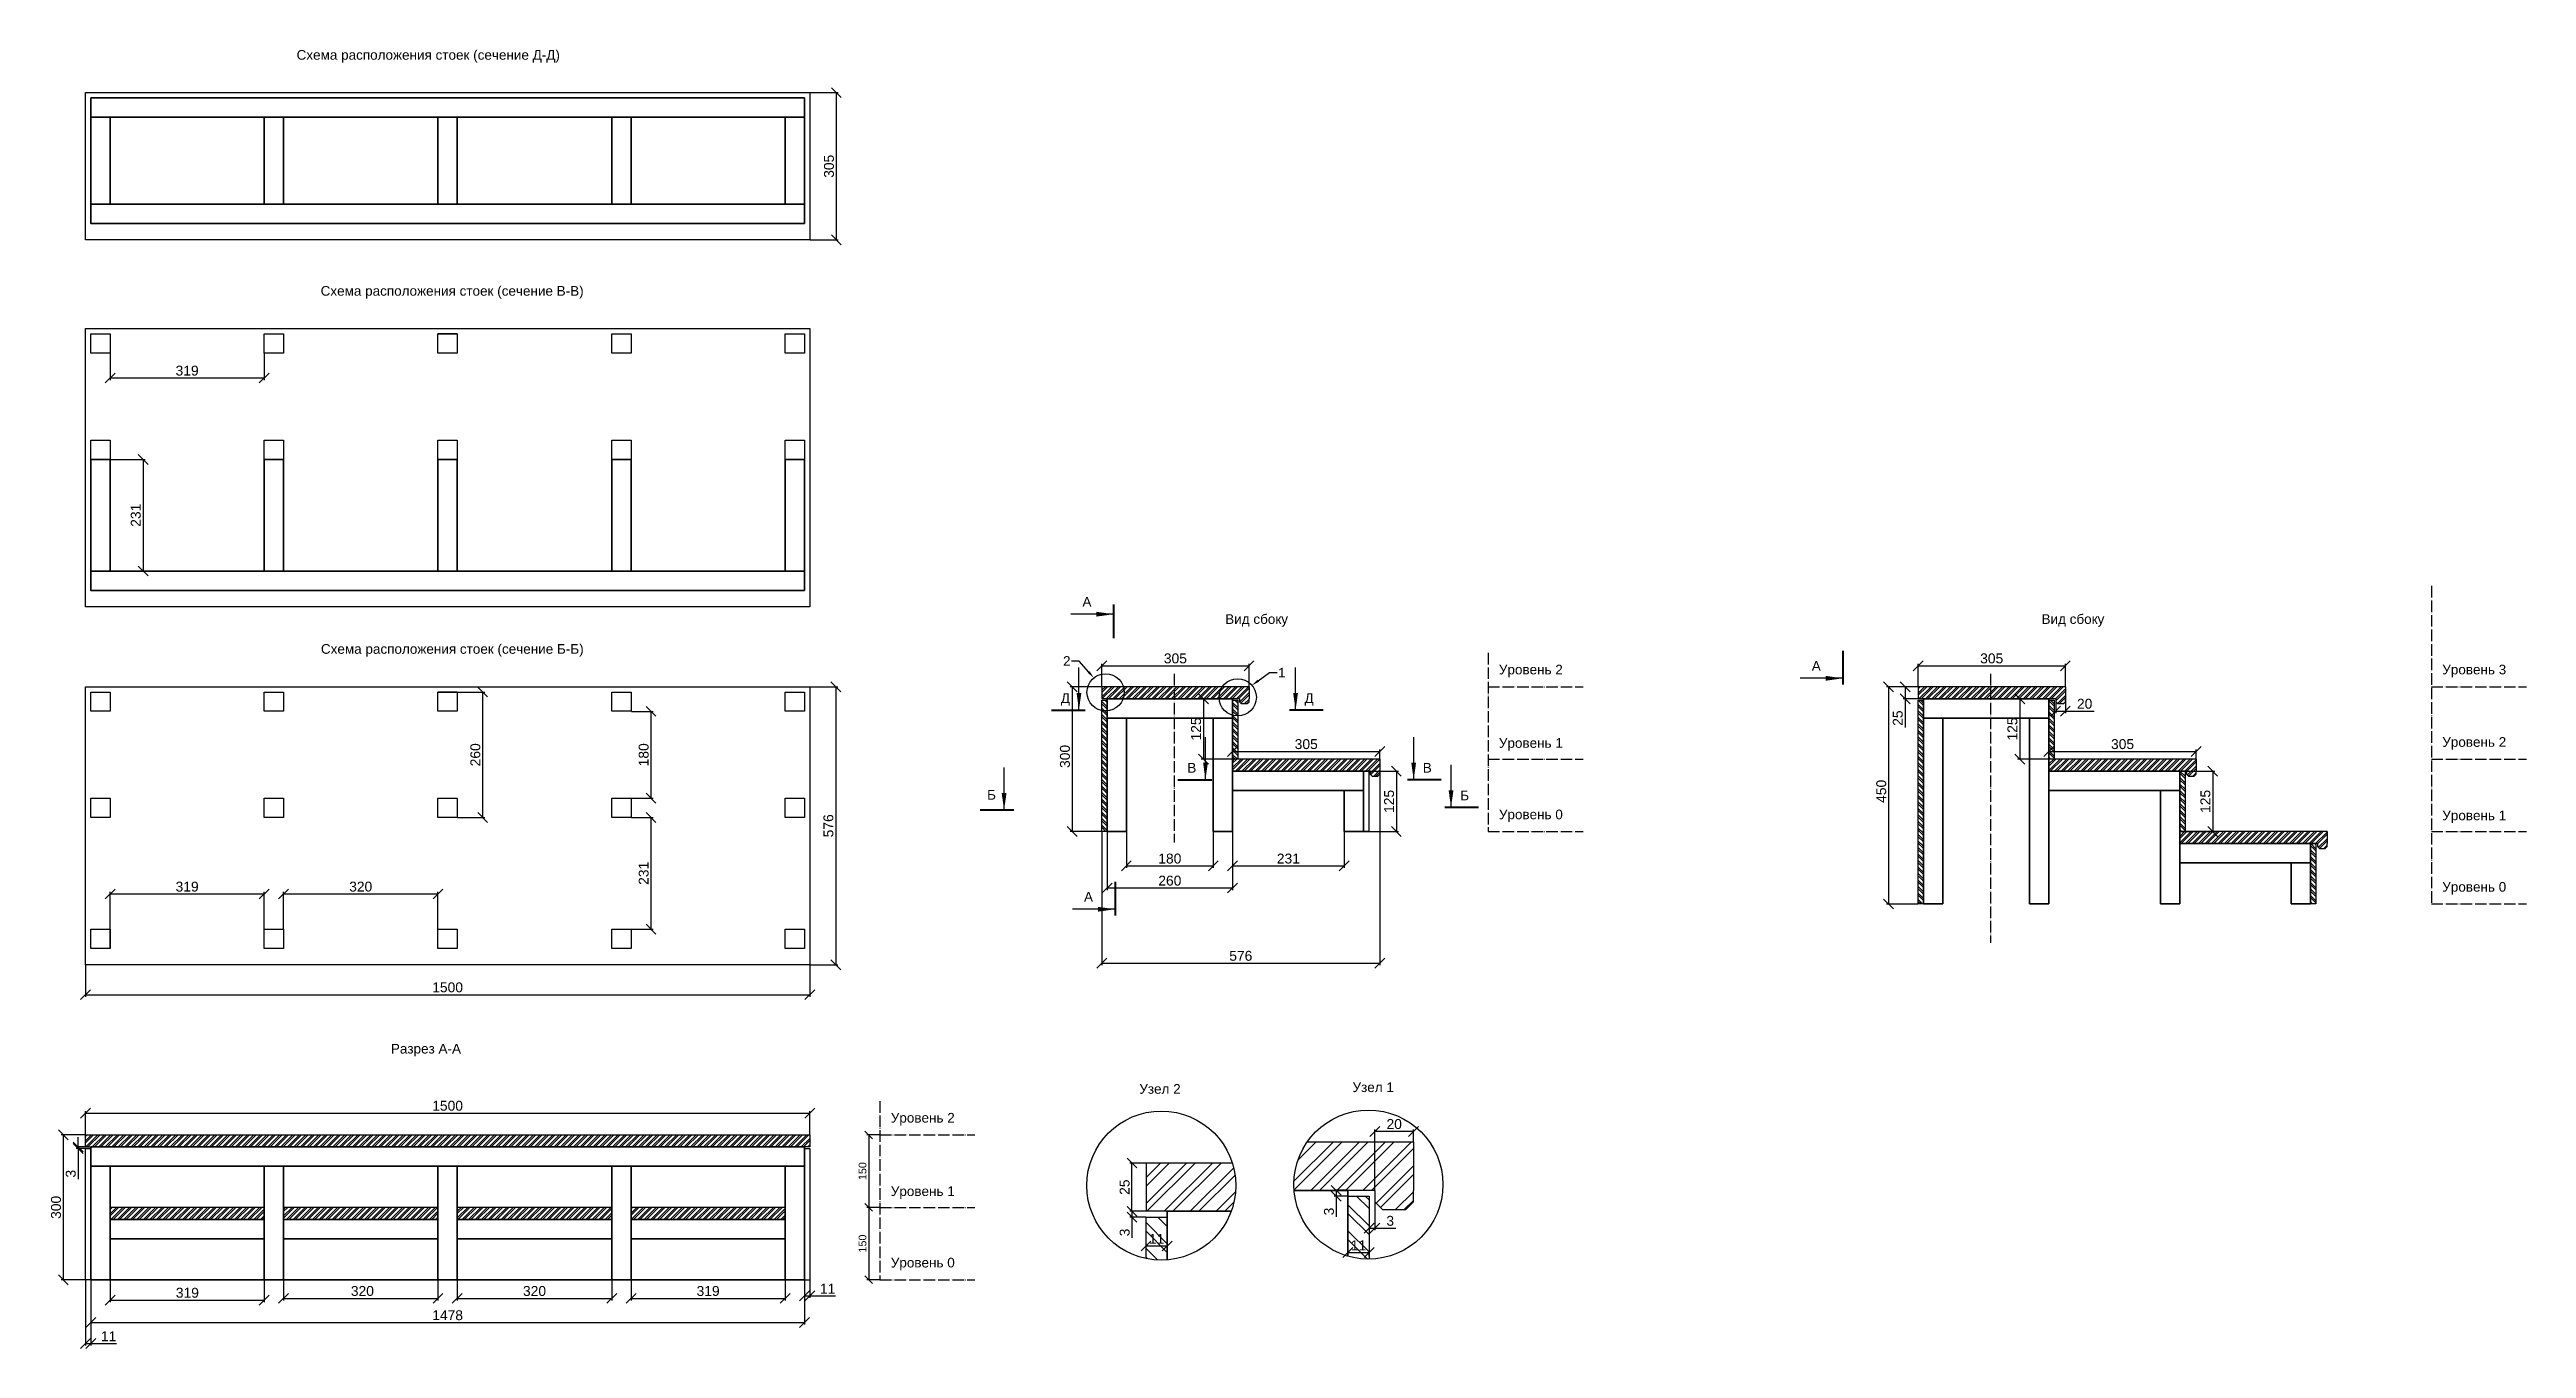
# Model space of a CAD drawing. Header units: millimetres. Extents: x 98348 to 106428, y 184127 to 187088.
# Drawn here: x 101298 to 106428, y 184127 to 186817 of the extents above; entities that cross this region are included whole.
import ezdxf
from ezdxf import colors
from ezdxf.entities.mleader import LeaderData, LeaderLine
from ezdxf.math import Vec2, Vec3

# ---------------------------------------------------------------- set-up
doc = ezdxf.new("R2010")
doc.units = ezdxf.units.MM
doc.linetypes.add('ACAD_ISO04W100', pattern=[30, 24, -3, 0, -3])
for name, color, linetype in [('Доска МПК 11х145х3000', 32, 'Continuous'), ('Заливка доски', 32, 'Continuous'), ('Заливка ступени', 52, 'Continuous'), ('Оси', 120, 'ACAD_ISO04W100'), ('Размеры', 140, 'Continuous'), ('Ступень СМ305', 52, 'Continuous')]:
    doc.layers.add(name, color=color, linetype=linetype)
doc.layers.add('Профиль 40x40', color=7, linetype='Continuous', lineweight=35)
doc.styles.get("Standard").update_dxf_attribs({"font": 'arial.ttf'})
doc.dimstyles.new('Копия Аннотативный', dxfattribs={"dimscale": 0, "dimtxt": 20.5, "dimasz": 20.5, "dimexe": 4.25, "dimexo": 0.625, "dimgap": 4.625, "dimtad": 1, "dimtxsty": 'Standard', "dimblk": 'OBLIQUE', "dimcen": 20.5, "dimclrd": 4, "dimclrt": 4, "dimadec": 0, "dimazin": 0, "dimtfac": 1, "dimtmove": 0, "dimatfit": 3, "dimfxl": 1, "dimtfillclr": 4, "dimarcsym": 0})
pattern_1 = [(225, (1690.701, 708.045), (6.7351921, -6.7351921), []), (225, (1686.211, 708.045), (6.7351921, -6.7351921), [])]
pattern_2 = [(135, (1690.701, 708.045), (-6.7351921, -6.7351921), []), (135, (1690.701, 712.535), (-6.7351921, -6.7351921), [])]

msp = doc.modelspace()

# ---------------------------------------------------------------- texts
at = {"layer": 'Оси'}
for s, p in [('Уровень 2', (104300.164, 185522.853)), ('Уровень 3', (106254.014, 185522.855)), ('Уровень 1', (104300.164, 185370.78)), ('Уровень 2', (106254.014, 185372.854)), ('Уровень 0', (104300.164, 185222.853)), ('Уровень 1', (106254.014, 185220.781)), ('Уровень 0', (106254.014, 185072.854)), ('Уровень 2', (103040.762, 184594.649)), ('Уровень 1', (103040.762, 184442.576)), ('Уровень 0', (103040.762, 184294.649))]:
    msp.add_text(s, height=20, dxfattribs=at).set_placement(p)
at = {"layer": 'Размеры'}
for p in [(103733.421, 185627.36), (105424.123, 185627.36)]:
    msp.add_text('Вид сбоку', height=20, dxfattribs=at).set_placement(p)
at = {"layer": 'Размеры', "color": 2, "char_height": 20}
for s, insert, attachment_point in [('Схема расположения стоек (сечение Д-Д)', (102355.492, 186815.762), 3), ('Схема расположения стоек (сечение В-В)', (102404.694, 186327.047), 3), ('А', (103456.34, 185683.24), 3), ('Схема расположения стоек (сечение Б-Б)', (102404.694, 185585.524), 3), ('Д', (103392.984, 185483.635), 1), ('Д', (103916.647, 185483.635), 3), ('В', (103655.003, 185339.362), 1), ('В', (104161.239, 185339.362), 3), ('Б', (103258.555, 185283.43), 3), ('Б', (104238.592, 185282.034), 3), ('А', (103459.589, 185072.249), 3), ('Разрез А-А', (102150.615, 184757.707), 3)]:
    msp.add_mtext(s, dxfattribs=dict(at, insert=insert, attachment_point=attachment_point))
at = {"layer": 'Размеры', "char_height": 20, "attachment_point": 3}
for s, insert in [('A', (104966.877, 185550.485)), ('Узел 2', (103641.146, 184674.393)), ('Узел 1', (104082.728, 184677.884))]:
    msp.add_mtext(s, dxfattribs=dict(at, insert=insert))

# ---------------------------------------------------------------- blocks, each defined once
blk = doc.blocks.new('Ступень из ДПК CM 305')
at = {"layer": 'Ступень СМ305'}
for p, q in [((103547.4, 186120.8), (103242.4, 186120.8)), ((103242.4, 186120.8), (103242.4, 186095.8)), ((103547.4, 186120.8), (103547.4, 186095.8)), ((103527.4, 186095.8), (103242.4, 186095.8)), ((103527.4, 186095.8), (103524.4, 186095.8)), ((103527.4, 186095.8), (103527.4, 186089.8)), ((103527.4, 186089.8), (103531.4, 186085.8)), ((103531.4, 186085.8), (103543.4, 186085.8)), ((103543.4, 186085.8), (103547.4, 186089.8)), ((103547.4, 186089.8), (103547.4, 186095.8))]:
    blk.add_line(p, q, dxfattribs=at)
blk = doc.blocks.new('_Oblique')
at = {"color": 0, "linetype": 'ByBlock', "lineweight": -2}
blk.add_line((-0.5, -0.5), (0.5, 0.5), dxfattribs=at)
blk = doc.blocks.new('*D45')
at = {"layer": 'Defpoints', "color": 0, "transparency": 16777216}
for p in [(103477.7, 185497.3), (103416.6, 185197.3), (103477.7, 185197.3)]:
    blk.add_point(p, dxfattribs=at)
at = {"layer": 'Размеры', "color": 0, "lineweight": -2, "transparency": 16777216}
for p, q in [((103477.1, 185497.3), (103412.3, 185497.3)), ((103477.1, 185197.3), (103412.3, 185197.3))]:
    blk.add_line(p, q, dxfattribs=at)
at = {"layer": 'Размеры', "color": 4, "lineweight": -2, "transparency": 16777216}
blk.add_line((103416.6, 185497.3), (103416.6, 185197.3), dxfattribs=at)
at = {"layer": 'Размеры', "color": 4, "lineweight": -2, "transparency": 16777216, "xscale": 20.5, "yscale": 20.5, "zscale": 20.5}
for p, rotation in [((103416.6, 185497.3), 90), ((103416.6, 185197.3), 270)]:
    blk.add_blockref('_Oblique', p, dxfattribs=dict(at, rotation=rotation))
at = {"layer": 'Размеры', "color": 4, "transparency": 16777216, "insert": (103401.5, 185352.9), "char_height": 20.5, "attachment_point": 5, "rotation": 90}
blk.add_mtext('300', dxfattribs=at)
blk = doc.blocks.new('*D47')
at = {"layer": 'Defpoints', "color": 0, "transparency": 16777216}
for p in [(103782.7, 185540.7), (103477.7, 185497.3), (103782.7, 185497.3)]:
    blk.add_point(p, dxfattribs=at)
at = {"layer": 'Заливка ступени', "color": 0, "lineweight": -2, "transparency": 16777216}
for p, q in [((103477.7, 185498), (103477.7, 185545)), ((103782.7, 185498), (103782.7, 185545))]:
    blk.add_line(p, q, dxfattribs=at)
at = {"layer": 'Заливка ступени', "color": 4, "lineweight": -2, "transparency": 16777216}
blk.add_line((103477.7, 185540.7), (103782.7, 185540.7), dxfattribs=at)
at = {"layer": 'Заливка ступени', "color": 4, "lineweight": -2, "transparency": 16777216, "xscale": 20.5, "yscale": 20.5, "zscale": 20.5, "rotation": 180}
blk.add_blockref('_Oblique', (103477.7, 185540.7), dxfattribs=at)
at = {"layer": 'Заливка ступени', "color": 4, "lineweight": -2, "transparency": 16777216, "xscale": 20.5, "yscale": 20.5, "zscale": 20.5}
blk.add_blockref('_Oblique', (103782.7, 185540.7), dxfattribs=at)
at = {"layer": 'Заливка ступени', "color": 4, "transparency": 16777216, "insert": (103630.2, 185555.8), "char_height": 20.5, "attachment_point": 5}
blk.add_mtext('305', dxfattribs=at)
blk = doc.blocks.new('*D48')
at = {"layer": 'Defpoints', "color": 0, "transparency": 16777216}
for p in [(103748.7, 185347.3), (104053.7, 185363.2), (104053.7, 185347.3)]:
    blk.add_point(p, dxfattribs=at)
at = {"layer": 'Размеры', "color": 0, "lineweight": -2, "transparency": 16777216}
for p, q in [((103748.7, 185348), (103748.7, 185367.5)), ((104053.7, 185348), (104053.7, 185367.5))]:
    blk.add_line(p, q, dxfattribs=at)
at = {"layer": 'Размеры', "color": 4, "lineweight": -2, "transparency": 16777216}
blk.add_line((103748.7, 185363.2), (104053.7, 185363.2), dxfattribs=at)
at = {"layer": 'Размеры', "color": 4, "lineweight": -2, "transparency": 16777216, "xscale": 20.5, "yscale": 20.5, "zscale": 20.5, "rotation": 180}
blk.add_blockref('_Oblique', (103748.7, 185363.2), dxfattribs=at)
at = {"layer": 'Размеры', "color": 4, "lineweight": -2, "transparency": 16777216, "xscale": 20.5, "yscale": 20.5, "zscale": 20.5}
blk.add_blockref('_Oblique', (104053.7, 185363.2), dxfattribs=at)
at = {"layer": 'Размеры', "color": 4, "transparency": 16777216, "insert": (103901.2, 185378.3), "char_height": 20.5, "attachment_point": 5}
blk.add_mtext('305', dxfattribs=at)
blk = doc.blocks.new('*D55')
at = {"layer": 'Defpoints', "color": 0, "transparency": 16777216}
for p in [(104019.7, 185322.3), (104019.7, 185197.3), (104087.9, 185197.3)]:
    blk.add_point(p, dxfattribs=at)
at = {"layer": 'Размеры', "color": 0, "lineweight": -2, "transparency": 16777216}
for p, q in [((104020.3, 185322.3), (104092.2, 185322.3)), ((104020.3, 185197.3), (104092.2, 185197.3))]:
    blk.add_line(p, q, dxfattribs=at)
at = {"layer": 'Размеры', "color": 4, "lineweight": -2, "transparency": 16777216}
blk.add_line((104087.9, 185322.3), (104087.9, 185197.3), dxfattribs=at)
at = {"layer": 'Размеры', "color": 4, "lineweight": -2, "transparency": 16777216, "xscale": 20.5, "yscale": 20.5, "zscale": 20.5}
for p, rotation in [((104087.9, 185322.3), 90), ((104087.9, 185197.3), 270)]:
    blk.add_blockref('_Oblique', p, dxfattribs=dict(at, rotation=rotation))
at = {"layer": 'Размеры', "color": 4, "transparency": 16777216, "insert": (104072.9, 185259.8), "char_height": 20.5, "attachment_point": 5, "rotation": 90}
blk.add_mtext('125', dxfattribs=at)
blk = doc.blocks.new('*D56')
at = {"layer": 'Defpoints', "color": 0, "transparency": 16777216}
for p in [(103748.7, 185472.3), (103688.2, 185347.3), (103748.7, 185347.3)]:
    blk.add_point(p, dxfattribs=at)
at = {"layer": 'Размеры', "color": 0, "lineweight": -2, "transparency": 16777216}
for p, q in [((103748.1, 185472.3), (103683.9, 185472.3)), ((103748.1, 185347.3), (103683.9, 185347.3))]:
    blk.add_line(p, q, dxfattribs=at)
at = {"layer": 'Размеры', "color": 4, "lineweight": -2, "transparency": 16777216}
blk.add_line((103688.2, 185472.3), (103688.2, 185347.3), dxfattribs=at)
at = {"layer": 'Размеры', "color": 4, "lineweight": -2, "transparency": 16777216, "xscale": 20.5, "yscale": 20.5, "zscale": 20.5}
for p, rotation in [((103688.2, 185472.3), 90), ((103688.2, 185347.3), 270)]:
    blk.add_blockref('_Oblique', p, dxfattribs=dict(at, rotation=rotation))
at = {"layer": 'Размеры', "color": 4, "transparency": 16777216, "insert": (103673.1, 185409.8), "char_height": 20.5, "attachment_point": 5, "rotation": 90}
blk.add_mtext('125', dxfattribs=at)
blk = doc.blocks.new('*D70')
at = {"layer": 'Defpoints', "color": 0, "transparency": 16777216}
for p in [(105168.4, 185497.3), (105107.3, 185047.3), (105168.4, 185047.3)]:
    blk.add_point(p, dxfattribs=at)
at = {"layer": 'Размеры', "color": 0, "lineweight": -2, "transparency": 16777216}
for p, q in [((105167.8, 185497.3), (105103, 185497.3)), ((105167.8, 185047.3), (105103, 185047.3))]:
    blk.add_line(p, q, dxfattribs=at)
at = {"layer": 'Размеры', "color": 4, "lineweight": -2, "transparency": 16777216}
blk.add_line((105107.3, 185497.3), (105107.3, 185047.3), dxfattribs=at)
at = {"layer": 'Размеры', "color": 4, "lineweight": -2, "transparency": 16777216, "xscale": 20.5, "yscale": 20.5, "zscale": 20.5}
for p, rotation in [((105107.3, 185497.3), 90), ((105107.3, 185047.3), 270)]:
    blk.add_blockref('_Oblique', p, dxfattribs=dict(at, rotation=rotation))
at = {"layer": 'Размеры', "color": 4, "transparency": 16777216, "insert": (105092.2, 185280.7), "char_height": 20.5, "attachment_point": 5, "rotation": 90}
blk.add_mtext('450', dxfattribs=at)
blk = doc.blocks.new('*D71')
at = {"layer": 'Defpoints', "color": 0, "transparency": 16777216}
for p in [(105473.4, 185540.7), (105168.4, 185497.3), (105473.4, 185497.3)]:
    blk.add_point(p, dxfattribs=at)
at = {"layer": 'Размеры', "color": 0, "lineweight": -2, "transparency": 16777216}
for p, q in [((105168.4, 185498), (105168.4, 185545)), ((105473.4, 185498), (105473.4, 185545))]:
    blk.add_line(p, q, dxfattribs=at)
at = {"layer": 'Размеры', "color": 4, "lineweight": -2, "transparency": 16777216}
blk.add_line((105168.4, 185540.7), (105473.4, 185540.7), dxfattribs=at)
at = {"layer": 'Размеры', "color": 4, "lineweight": -2, "transparency": 16777216, "xscale": 20.5, "yscale": 20.5, "zscale": 20.5, "rotation": 180}
blk.add_blockref('_Oblique', (105168.4, 185540.7), dxfattribs=at)
at = {"layer": 'Размеры', "color": 4, "lineweight": -2, "transparency": 16777216, "xscale": 20.5, "yscale": 20.5, "zscale": 20.5}
blk.add_blockref('_Oblique', (105473.4, 185540.7), dxfattribs=at)
at = {"layer": 'Размеры', "color": 4, "transparency": 16777216, "insert": (105320.9, 185555.8), "char_height": 20.5, "attachment_point": 5}
blk.add_mtext('305', dxfattribs=at)
blk = doc.blocks.new('*D72')
at = {"layer": 'Defpoints', "color": 0, "transparency": 16777216}
for p in [(105439.4, 185347.3), (105744.4, 185363.2), (105744.4, 185347.3)]:
    blk.add_point(p, dxfattribs=at)
at = {"layer": 'Размеры', "color": 0, "lineweight": -2, "transparency": 16777216}
for p, q in [((105439.4, 185348), (105439.4, 185367.5)), ((105744.4, 185348), (105744.4, 185367.5))]:
    blk.add_line(p, q, dxfattribs=at)
at = {"layer": 'Размеры', "color": 4, "lineweight": -2, "transparency": 16777216}
blk.add_line((105439.4, 185363.2), (105744.4, 185363.2), dxfattribs=at)
at = {"layer": 'Размеры', "color": 4, "lineweight": -2, "transparency": 16777216, "xscale": 20.5, "yscale": 20.5, "zscale": 20.5, "rotation": 180}
blk.add_blockref('_Oblique', (105439.4, 185363.2), dxfattribs=at)
at = {"layer": 'Размеры', "color": 4, "lineweight": -2, "transparency": 16777216, "xscale": 20.5, "yscale": 20.5, "zscale": 20.5}
blk.add_blockref('_Oblique', (105744.4, 185363.2), dxfattribs=at)
at = {"layer": 'Размеры', "color": 4, "transparency": 16777216, "insert": (105591.9, 185378.3), "char_height": 20.5, "attachment_point": 5}
blk.add_mtext('305', dxfattribs=at)
blk = doc.blocks.new('*D66')
at = {"layer": 'Defpoints', "color": 0, "transparency": 16777216}
for p in [(105453.4, 185472.3), (105473.4, 185472.3), (105473.4, 185446.8)]:
    blk.add_point(p, dxfattribs=at)
at = {"layer": 'Размеры', "color": 0, "lineweight": -2, "transparency": 16777216}
for p, q in [((105453.4, 185471.7), (105453.4, 185442.6)), ((105473.4, 185471.7), (105473.4, 185442.6))]:
    blk.add_line(p, q, dxfattribs=at)
at = {"layer": 'Размеры', "color": 4, "lineweight": -2, "transparency": 16777216}
for p, q in [((105453.4, 185446.8), (105473.4, 185446.8)), ((105473.4, 185446.8), (105532.8, 185446.8))]:
    blk.add_line(p, q, dxfattribs=at)
at = {"layer": 'Размеры', "color": 4, "lineweight": -2, "transparency": 16777216, "xscale": 20.5, "yscale": 20.5, "zscale": 20.5, "rotation": 180}
blk.add_blockref('_Oblique', (105453.4, 185446.8), dxfattribs=at)
at = {"layer": 'Размеры', "color": 4, "lineweight": -2, "transparency": 16777216, "xscale": 20.5, "yscale": 20.5, "zscale": 20.5}
blk.add_blockref('_Oblique', (105473.4, 185446.8), dxfattribs=at)
at = {"layer": 'Размеры', "color": 4, "transparency": 16777216, "insert": (105513.4, 185461.9), "char_height": 20.5, "attachment_point": 5}
blk.add_mtext('20', dxfattribs=at)
blk = doc.blocks.new('*D67')
at = {"layer": 'Defpoints', "color": 0, "transparency": 16777216}
for p in [(105710.4, 185322.3), (105710.4, 185197.3), (105778.6, 185197.3)]:
    blk.add_point(p, dxfattribs=at)
at = {"layer": 'Размеры', "color": 0, "lineweight": -2, "transparency": 16777216}
for p, q in [((105711, 185322.3), (105782.9, 185322.3)), ((105711, 185197.3), (105782.9, 185197.3))]:
    blk.add_line(p, q, dxfattribs=at)
at = {"layer": 'Размеры', "color": 4, "lineweight": -2, "transparency": 16777216}
blk.add_line((105778.6, 185322.3), (105778.6, 185197.3), dxfattribs=at)
at = {"layer": 'Размеры', "color": 4, "lineweight": -2, "transparency": 16777216, "xscale": 20.5, "yscale": 20.5, "zscale": 20.5}
for p, rotation in [((105778.6, 185322.3), 90), ((105778.6, 185197.3), 270)]:
    blk.add_blockref('_Oblique', p, dxfattribs=dict(at, rotation=rotation))
at = {"layer": 'Размеры', "color": 4, "transparency": 16777216, "insert": (105763.6, 185259.8), "char_height": 20.5, "attachment_point": 5, "rotation": 90}
blk.add_mtext('125', dxfattribs=at)
blk = doc.blocks.new('*D68')
at = {"layer": 'Defpoints', "color": 0, "transparency": 16777216}
for p in [(105439.4, 185472.3), (105378.9, 185347.3), (105439.4, 185347.3)]:
    blk.add_point(p, dxfattribs=at)
at = {"layer": 'Размеры', "color": 0, "lineweight": -2, "transparency": 16777216}
for p, q in [((105438.8, 185472.3), (105374.6, 185472.3)), ((105438.8, 185347.3), (105374.6, 185347.3))]:
    blk.add_line(p, q, dxfattribs=at)
at = {"layer": 'Размеры', "color": 4, "lineweight": -2, "transparency": 16777216}
blk.add_line((105378.9, 185472.3), (105378.9, 185347.3), dxfattribs=at)
at = {"layer": 'Размеры', "color": 4, "lineweight": -2, "transparency": 16777216, "xscale": 20.5, "yscale": 20.5, "zscale": 20.5}
for p, rotation in [((105378.9, 185472.3), 90), ((105378.9, 185347.3), 270)]:
    blk.add_blockref('_Oblique', p, dxfattribs=dict(at, rotation=rotation))
at = {"layer": 'Размеры', "color": 4, "transparency": 16777216, "insert": (105363.8, 185409.8), "char_height": 20.5, "attachment_point": 5, "rotation": 90}
blk.add_mtext('125', dxfattribs=at)
blk = doc.blocks.new('*D69')
at = {"layer": 'Defpoints', "color": 0, "transparency": 16777216}
for p in [(105141.5, 185472.3), (105167.8, 185497.3), (105168.4, 185472.3)]:
    blk.add_point(p, dxfattribs=at)
at = {"layer": 'Размеры', "color": 0, "lineweight": -2, "transparency": 16777216}
for p, q in [((105167.2, 185497.3), (105137.3, 185497.3)), ((105167.8, 185472.3), (105137.3, 185472.3))]:
    blk.add_line(p, q, dxfattribs=at)
at = {"layer": 'Размеры', "color": 4, "lineweight": -2, "transparency": 16777216}
for p, q in [((105141.5, 185497.3), (105141.5, 185472.3)), ((105141.5, 185472.3), (105141.5, 185412.7))]:
    blk.add_line(p, q, dxfattribs=at)
at = {"layer": 'Размеры', "color": 4, "lineweight": -2, "transparency": 16777216, "xscale": 20.5, "yscale": 20.5, "zscale": 20.5}
for p, rotation in [((105141.5, 185497.3), 90), ((105141.5, 185472.3), 270)]:
    blk.add_blockref('_Oblique', p, dxfattribs=dict(at, rotation=rotation))
at = {"layer": 'Размеры', "color": 4, "transparency": 16777216, "insert": (105126.4, 185432.3), "char_height": 20.5, "attachment_point": 5, "rotation": 90}
blk.add_mtext('25', dxfattribs=at)
blk = doc.blocks.new('*D104')
at = {"layer": 'Defpoints', "color": 0, "transparency": 16777216}
for p in [(103540.3, 184398.9), (103569.4, 184410.9), (103569.4, 184398.9)]:
    blk.add_point(p, dxfattribs=at)
at = {"layer": 'Размеры', "color": 0, "lineweight": -2, "transparency": 16777216}
for p, q in [((103568.8, 184410.9), (103536.1, 184410.9)), ((103568.8, 184398.9), (103536.1, 184398.9))]:
    blk.add_line(p, q, dxfattribs=at)
at = {"layer": 'Размеры', "color": 4, "lineweight": -2, "transparency": 16777216}
for p, q in [((103540.3, 184410.9), (103540.3, 184398.9)), ((103540.3, 184398.9), (103540.3, 184355.7))]:
    blk.add_line(p, q, dxfattribs=at)
at = {"layer": 'Размеры', "color": 4, "lineweight": -2, "transparency": 16777216, "xscale": 20.5, "yscale": 20.5, "zscale": 20.5}
for p, rotation in [((103540.3, 184410.9), 90), ((103540.3, 184398.9), 270)]:
    blk.add_blockref('_Oblique', p, dxfattribs=dict(at, rotation=rotation))
at = {"layer": 'Размеры', "color": 4, "transparency": 16777216, "insert": (103525.2, 184367.1), "char_height": 20.5, "attachment_point": 5, "rotation": 90}
blk.add_mtext('3', dxfattribs=at)
blk = doc.blocks.new('*D105')
at = {"layer": 'Defpoints', "color": 0, "transparency": 16777216}
for p in [(103963.4, 184442.4), (103987.4, 184454.4), (103987.4, 184442.4)]:
    blk.add_point(p, dxfattribs=at)
at = {"layer": 'Размеры', "color": 0, "lineweight": -2, "transparency": 16777216}
for p, q in [((103986.7, 184454.4), (103959.2, 184454.4)), ((103986.7, 184442.4), (103959.2, 184442.4))]:
    blk.add_line(p, q, dxfattribs=at)
at = {"layer": 'Размеры', "color": 4, "lineweight": -2, "transparency": 16777216}
for p, q in [((103963.4, 184454.4), (103963.4, 184442.4)), ((103963.4, 184442.4), (103963.4, 184399.2))]:
    blk.add_line(p, q, dxfattribs=at)
at = {"layer": 'Размеры', "color": 4, "lineweight": -2, "transparency": 16777216, "xscale": 20.5, "yscale": 20.5, "zscale": 20.5}
for p, rotation in [((103963.4, 184454.4), 90), ((103963.4, 184442.4), 270)]:
    blk.add_blockref('_Oblique', p, dxfattribs=dict(at, rotation=rotation))
at = {"layer": 'Размеры', "color": 4, "transparency": 16777216, "insert": (103948.3, 184410.5), "char_height": 20.5, "attachment_point": 5, "rotation": 90}
blk.add_mtext('3', dxfattribs=at)
blk = doc.blocks.new('*D106')
at = {"layer": 'Defpoints', "color": 0, "transparency": 16777216}
for p in [(104031.4, 184442.4), (104043.4, 184442.4), (104043.4, 184376)]:
    blk.add_point(p, dxfattribs=at)
at = {"layer": 'Размеры', "color": 0, "lineweight": -2, "transparency": 16777216}
for p, q in [((104031.4, 184441.7), (104031.4, 184371.8)), ((104043.4, 184441.7), (104043.4, 184371.8))]:
    blk.add_line(p, q, dxfattribs=at)
at = {"layer": 'Размеры', "color": 4, "lineweight": -2, "transparency": 16777216}
for p, q in [((104031.4, 184376), (104043.4, 184376)), ((104043.4, 184376), (104086.5, 184376))]:
    blk.add_line(p, q, dxfattribs=at)
at = {"layer": 'Размеры', "color": 4, "lineweight": -2, "transparency": 16777216, "xscale": 20.5, "yscale": 20.5, "zscale": 20.5, "rotation": 180}
blk.add_blockref('_Oblique', (104031.4, 184376), dxfattribs=at)
at = {"layer": 'Размеры', "color": 4, "lineweight": -2, "transparency": 16777216, "xscale": 20.5, "yscale": 20.5, "zscale": 20.5}
blk.add_blockref('_Oblique', (104043.4, 184376), dxfattribs=at)
at = {"layer": 'Размеры', "color": 4, "transparency": 16777216, "insert": (104075.2, 184391.1), "char_height": 20.5, "attachment_point": 5}
blk.add_mtext('3', dxfattribs=at)
blk = doc.blocks.new('*D107')
at = {"layer": 'Defpoints', "color": 0, "transparency": 16777216}
for p in [(103540.3, 184510.9), (103569.4, 184510.9), (103569.4, 184410.9)]:
    blk.add_point(p, dxfattribs=at)
at = {"layer": 'Размеры', "color": 0, "lineweight": -2, "transparency": 16777216}
for p, q in [((103568.8, 184510.9), (103536.1, 184510.9)), ((103568.8, 184410.9), (103536.1, 184410.9))]:
    blk.add_line(p, q, dxfattribs=at)
at = {"layer": 'Размеры', "color": 4, "lineweight": -2, "transparency": 16777216}
blk.add_line((103540.3, 184410.9), (103540.3, 184510.9), dxfattribs=at)
at = {"layer": 'Размеры', "color": 4, "lineweight": -2, "transparency": 16777216, "xscale": 20.5, "yscale": 20.5, "zscale": 20.5}
for p, rotation in [((103540.3, 184510.9), 90), ((103540.3, 184410.9), 270)]:
    blk.add_blockref('_Oblique', p, dxfattribs=dict(at, rotation=rotation))
at = {"layer": 'Размеры', "color": 4, "transparency": 16777216, "insert": (103525.2, 184460.9), "char_height": 20.5, "attachment_point": 5, "rotation": 90}
blk.add_mtext('25', dxfattribs=at)
blk = doc.blocks.new('*D108')
at = {"layer": 'Defpoints', "color": 0, "transparency": 16777216}
for p in [(104043.4, 184576.4), (104123.4, 184554.4), (104043.4, 184454.4)]:
    blk.add_point(p, dxfattribs=at)
at = {"layer": 'Размеры', "color": 0, "lineweight": -2, "transparency": 16777216}
for p, q in [((104043.4, 184455), (104043.4, 184580.6)), ((104123.4, 184555), (104123.4, 184580.6))]:
    blk.add_line(p, q, dxfattribs=at)
at = {"layer": 'Размеры', "color": 4, "lineweight": -2, "transparency": 16777216}
blk.add_line((104123.4, 184576.4), (104043.4, 184576.4), dxfattribs=at)
at = {"layer": 'Размеры', "color": 4, "lineweight": -2, "transparency": 16777216, "xscale": 20.5, "yscale": 20.5, "zscale": 20.5, "rotation": 180}
blk.add_blockref('_Oblique', (104043.4, 184576.4), dxfattribs=at)
at = {"layer": 'Размеры', "color": 4, "lineweight": -2, "transparency": 16777216, "xscale": 20.5, "yscale": 20.5, "zscale": 20.5}
blk.add_blockref('_Oblique', (104123.4, 184576.4), dxfattribs=at)
at = {"layer": 'Размеры', "color": 4, "transparency": 16777216, "insert": (104083.4, 184591.5), "char_height": 20.5, "attachment_point": 5}
blk.add_mtext('20', dxfattribs=at)
blk = doc.blocks.new('*D109')
at = {"layer": 'Defpoints', "color": 0, "transparency": 16777216}
for p in [(104031.4, 184325.6), (103987.4, 184318), (104031.4, 184317.7)]:
    blk.add_point(p, dxfattribs=at)
at = {"layer": 'Размеры', "color": 0, "lineweight": -2, "transparency": 16777216}
for p, q in [((103987.4, 184318.6), (103987.4, 184329.8)), ((104031.4, 184318.3), (104031.4, 184329.8))]:
    blk.add_line(p, q, dxfattribs=at)
at = {"layer": 'Размеры', "color": 4, "lineweight": -2, "transparency": 16777216}
blk.add_line((103987.4, 184325.6), (104031.4, 184325.6), dxfattribs=at)
at = {"layer": 'Размеры', "color": 4, "lineweight": -2, "transparency": 16777216, "xscale": 20.5, "yscale": 20.5, "zscale": 20.5, "rotation": 180}
blk.add_blockref('_Oblique', (103987.4, 184325.6), dxfattribs=at)
at = {"layer": 'Размеры', "color": 4, "lineweight": -2, "transparency": 16777216, "xscale": 20.5, "yscale": 20.5, "zscale": 20.5}
blk.add_blockref('_Oblique', (104031.4, 184325.6), dxfattribs=at)
at = {"layer": 'Размеры', "color": 4, "transparency": 16777216, "insert": (104009.4, 184340.5), "char_height": 20.5, "attachment_point": 5}
blk.add_mtext('11', dxfattribs=at)
blk = doc.blocks.new('*D110')
at = {"layer": 'Defpoints', "color": 0, "transparency": 16777216}
for p in [(103613.4, 184339.1), (103569.4, 184313.2), (103613.4, 184310.4)]:
    blk.add_point(p, dxfattribs=at)
at = {"layer": 'Размеры', "color": 0, "lineweight": -2, "transparency": 16777216}
for p, q in [((103569.4, 184313.8), (103569.4, 184343.4)), ((103613.4, 184311), (103613.4, 184343.4))]:
    blk.add_line(p, q, dxfattribs=at)
at = {"layer": 'Размеры', "color": 4, "lineweight": -2, "transparency": 16777216}
blk.add_line((103569.4, 184339.1), (103613.4, 184339.1), dxfattribs=at)
at = {"layer": 'Размеры', "color": 4, "lineweight": -2, "transparency": 16777216, "xscale": 20.5, "yscale": 20.5, "zscale": 20.5, "rotation": 180}
blk.add_blockref('_Oblique', (103569.4, 184339.1), dxfattribs=at)
at = {"layer": 'Размеры', "color": 4, "lineweight": -2, "transparency": 16777216, "xscale": 20.5, "yscale": 20.5, "zscale": 20.5}
blk.add_blockref('_Oblique', (103613.4, 184339.1), dxfattribs=at)
at = {"layer": 'Размеры', "color": 4, "transparency": 16777216, "insert": (103591.4, 184354), "char_height": 20.5, "attachment_point": 5}
blk.add_mtext('11', dxfattribs=at)
blk = doc.blocks.new('*D124')
at = {"layer": 'Defpoints', "color": 0, "transparency": 16777216}
for p in [(103528.7, 185197.3), (103708.7, 185197.3), (103708.7, 185126.2)]:
    blk.add_point(p, dxfattribs=at)
at = {"layer": 'Размеры', "color": 0, "lineweight": -2, "transparency": 16777216}
for p, q in [((103528.7, 185196.7), (103528.7, 185121.9)), ((103708.7, 185196.7), (103708.7, 185121.9))]:
    blk.add_line(p, q, dxfattribs=at)
at = {"layer": 'Размеры', "color": 4, "lineweight": -2, "transparency": 16777216}
blk.add_line((103528.7, 185126.2), (103708.7, 185126.2), dxfattribs=at)
at = {"layer": 'Размеры', "color": 4, "lineweight": -2, "transparency": 16777216, "xscale": 20.5, "yscale": 20.5, "zscale": 20.5, "rotation": 180}
blk.add_blockref('_Oblique', (103528.7, 185126.2), dxfattribs=at)
at = {"layer": 'Размеры', "color": 4, "lineweight": -2, "transparency": 16777216, "xscale": 20.5, "yscale": 20.5, "zscale": 20.5}
blk.add_blockref('_Oblique', (103708.7, 185126.2), dxfattribs=at)
at = {"layer": 'Размеры', "color": 4, "transparency": 16777216, "insert": (103618.7, 185141.3), "char_height": 20.5, "attachment_point": 5}
blk.add_mtext('180', dxfattribs=at)
blk = doc.blocks.new('*D144')
at = {"layer": 'Defpoints', "color": 0, "transparency": 16777216}
for p in [(102872.9, 184614.3), (101372.9, 184569.1), (102872.9, 184569.1)]:
    blk.add_point(p, dxfattribs=at)
at = {"layer": 'Размеры', "color": 0, "lineweight": -2, "transparency": 16777216}
for p, q in [((101372.9, 184569.8), (101372.9, 184618.5)), ((102872.9, 184569.8), (102872.9, 184618.5))]:
    blk.add_line(p, q, dxfattribs=at)
at = {"layer": 'Размеры', "color": 4, "lineweight": -2, "transparency": 16777216}
blk.add_line((101372.9, 184614.3), (102872.9, 184614.3), dxfattribs=at)
at = {"layer": 'Размеры', "color": 4, "lineweight": -2, "transparency": 16777216, "xscale": 20.5, "yscale": 20.5, "zscale": 20.5, "rotation": 180}
blk.add_blockref('_Oblique', (101372.9, 184614.3), dxfattribs=at)
at = {"layer": 'Размеры', "color": 4, "lineweight": -2, "transparency": 16777216, "xscale": 20.5, "yscale": 20.5, "zscale": 20.5}
blk.add_blockref('_Oblique', (102872.9, 184614.3), dxfattribs=at)
at = {"layer": 'Размеры', "color": 4, "transparency": 16777216, "insert": (102122.9, 184629.4), "char_height": 20.5, "attachment_point": 5}
blk.add_mtext('1500', dxfattribs=at)
blk = doc.blocks.new('*D145')
at = {"layer": 'Defpoints', "color": 0, "transparency": 16777216}
for p in [(101372.9, 184569.1), (101327, 184269.1), (101372.9, 184269.1)]:
    blk.add_point(p, dxfattribs=at)
at = {"layer": 'Размеры', "color": 0, "lineweight": -2, "transparency": 16777216}
for p, q in [((101372.3, 184569.1), (101322.7, 184569.1)), ((101372.3, 184269.1), (101322.7, 184269.1))]:
    blk.add_line(p, q, dxfattribs=at)
at = {"layer": 'Размеры', "color": 4, "lineweight": -2, "transparency": 16777216}
blk.add_line((101327, 184569.1), (101327, 184269.1), dxfattribs=at)
at = {"layer": 'Размеры', "color": 4, "lineweight": -2, "transparency": 16777216, "xscale": 20.5, "yscale": 20.5, "zscale": 20.5}
for p, rotation in [((101327, 184569.1), 90), ((101327, 184269.1), 270)]:
    blk.add_blockref('_Oblique', p, dxfattribs=dict(at, rotation=rotation))
at = {"layer": 'Размеры', "color": 4, "transparency": 16777216, "insert": (101311.9, 184419.1), "char_height": 20.5, "attachment_point": 5, "rotation": 90}
blk.add_mtext('300', dxfattribs=at)
blk = doc.blocks.new('*D146')
at = {"layer": 'Defpoints', "color": 0, "transparency": 16777216}
for p in [(101372.9, 184269.1), (101383.9, 184269.1), (101383.9, 184137.2)]:
    blk.add_point(p, dxfattribs=at)
at = {"layer": 'Размеры', "color": 0, "lineweight": -2, "transparency": 16777216}
for p, q in [((101372.9, 184268.5), (101372.9, 184132.9)), ((101383.9, 184268.5), (101383.9, 184132.9))]:
    blk.add_line(p, q, dxfattribs=at)
at = {"layer": 'Размеры', "color": 4, "lineweight": -2, "transparency": 16777216}
for p, q in [((101372.9, 184137.2), (101383.9, 184137.2)), ((101383.9, 184137.2), (101437.1, 184137.2))]:
    blk.add_line(p, q, dxfattribs=at)
at = {"layer": 'Размеры', "color": 4, "lineweight": -2, "transparency": 16777216, "xscale": 20.5, "yscale": 20.5, "zscale": 20.5, "rotation": 180}
blk.add_blockref('_Oblique', (101372.9, 184137.2), dxfattribs=at)
at = {"layer": 'Размеры', "color": 4, "lineweight": -2, "transparency": 16777216, "xscale": 20.5, "yscale": 20.5, "zscale": 20.5}
blk.add_blockref('_Oblique', (101383.9, 184137.2), dxfattribs=at)
at = {"layer": 'Размеры', "color": 4, "transparency": 16777216, "insert": (101420.8, 184152.1), "char_height": 20.5, "attachment_point": 5}
blk.add_mtext('11', dxfattribs=at)
blk = doc.blocks.new('*D147')
at = {"layer": 'Defpoints', "color": 0, "transparency": 16777216}
for p in [(101357.6, 184541.1), (101372.9, 184544.1), (101372.9, 184541.1)]:
    blk.add_point(p, dxfattribs=at)
at = {"layer": 'Размеры', "color": 0, "lineweight": -2, "transparency": 16777216}
for p, q in [((101372.3, 184544.1), (101353.4, 184544.1)), ((101372.3, 184541.1), (101353.4, 184541.1))]:
    blk.add_line(p, q, dxfattribs=at)
at = {"layer": 'Размеры', "color": 4, "lineweight": -2, "transparency": 16777216}
for p, q in [((101357.6, 184544.1), (101357.6, 184564.6)), ((101357.6, 184544.1), (101357.6, 184541.1)), ((101357.6, 184541.1), (101357.6, 184477.5))]:
    blk.add_line(p, q, dxfattribs=at)
at = {"layer": 'Размеры', "color": 4, "lineweight": -2, "transparency": 16777216, "xscale": 20.5, "yscale": 20.5, "zscale": 20.5}
for p, rotation in [((101357.6, 184544.1), 270), ((101357.6, 184541.1), 90)]:
    blk.add_blockref('_Oblique', p, dxfattribs=dict(at, rotation=rotation))
at = {"layer": 'Размеры', "color": 4, "transparency": 16777216, "insert": (101342.5, 184488.8), "char_height": 20.5, "attachment_point": 5, "rotation": 90}
blk.add_mtext('3', dxfattribs=at)
blk = doc.blocks.new('*D148')
at = {"layer": 'Defpoints', "color": 0, "transparency": 16777216}
for p in [(102861.9, 184269.1), (102872.9, 184269.1), (102872.9, 184235.8)]:
    blk.add_point(p, dxfattribs=at)
at = {"layer": 'Размеры', "color": 0, "lineweight": -2, "transparency": 16777216}
for p, q in [((102861.9, 184268.5), (102861.9, 184231.5)), ((102872.9, 184268.5), (102872.9, 184231.5))]:
    blk.add_line(p, q, dxfattribs=at)
at = {"layer": 'Размеры', "color": 4, "lineweight": -2, "transparency": 16777216}
for p, q in [((102861.9, 184235.8), (102872.9, 184235.8)), ((102872.9, 184235.8), (102926.1, 184235.8))]:
    blk.add_line(p, q, dxfattribs=at)
at = {"layer": 'Размеры', "color": 4, "lineweight": -2, "transparency": 16777216, "xscale": 20.5, "yscale": 20.5, "zscale": 20.5, "rotation": 180}
blk.add_blockref('_Oblique', (102861.9, 184235.8), dxfattribs=at)
at = {"layer": 'Размеры', "color": 4, "lineweight": -2, "transparency": 16777216, "xscale": 20.5, "yscale": 20.5, "zscale": 20.5}
blk.add_blockref('_Oblique', (102872.9, 184235.8), dxfattribs=at)
at = {"layer": 'Размеры', "color": 4, "transparency": 16777216, "insert": (102909.8, 184250.7), "char_height": 20.5, "attachment_point": 5}
blk.add_mtext('11', dxfattribs=at)
blk = doc.blocks.new('*D149')
at = {"layer": 'Defpoints', "color": 0, "transparency": 16777216}
for p in [(101423.9, 184269.1), (101742.9, 184269.1), (101742.9, 184227)]:
    blk.add_point(p, dxfattribs=at)
at = {"layer": 'Размеры', "color": 0, "lineweight": -2, "transparency": 16777216}
for p, q in [((101423.9, 184268.5), (101423.9, 184222.7)), ((101742.9, 184268.5), (101742.9, 184222.7))]:
    blk.add_line(p, q, dxfattribs=at)
at = {"layer": 'Размеры', "color": 4, "lineweight": -2, "transparency": 16777216}
blk.add_line((101423.9, 184227), (101742.9, 184227), dxfattribs=at)
at = {"layer": 'Размеры', "color": 4, "lineweight": -2, "transparency": 16777216, "xscale": 20.5, "yscale": 20.5, "zscale": 20.5, "rotation": 180}
blk.add_blockref('_Oblique', (101423.9, 184227), dxfattribs=at)
at = {"layer": 'Размеры', "color": 4, "lineweight": -2, "transparency": 16777216, "xscale": 20.5, "yscale": 20.5, "zscale": 20.5}
blk.add_blockref('_Oblique', (101742.9, 184227), dxfattribs=at)
at = {"layer": 'Размеры', "color": 4, "transparency": 16777216, "insert": (101583.9, 184242.1), "char_height": 20.5, "attachment_point": 5}
blk.add_mtext('319', dxfattribs=at)
blk = doc.blocks.new('*D150')
at = {"layer": 'Defpoints', "color": 0, "transparency": 16777216}
for p in [(101782.9, 184269.1), (102102.9, 184269.1), (102102.9, 184230.7)]:
    blk.add_point(p, dxfattribs=at)
at = {"layer": 'Размеры', "color": 0, "lineweight": -2, "transparency": 16777216}
for p, q in [((101782.9, 184268.5), (101782.9, 184226.5)), ((102102.9, 184268.5), (102102.9, 184226.5))]:
    blk.add_line(p, q, dxfattribs=at)
at = {"layer": 'Размеры', "color": 4, "lineweight": -2, "transparency": 16777216}
blk.add_line((101782.9, 184230.7), (102102.9, 184230.7), dxfattribs=at)
at = {"layer": 'Размеры', "color": 4, "lineweight": -2, "transparency": 16777216, "xscale": 20.5, "yscale": 20.5, "zscale": 20.5, "rotation": 180}
blk.add_blockref('_Oblique', (101782.9, 184230.7), dxfattribs=at)
at = {"layer": 'Размеры', "color": 4, "lineweight": -2, "transparency": 16777216, "xscale": 20.5, "yscale": 20.5, "zscale": 20.5}
blk.add_blockref('_Oblique', (102102.9, 184230.7), dxfattribs=at)
at = {"layer": 'Размеры', "color": 4, "transparency": 16777216, "insert": (101946.4, 184245.8), "char_height": 20.5, "attachment_point": 5}
blk.add_mtext('320', dxfattribs=at)
blk = doc.blocks.new('*D151')
at = {"layer": 'Defpoints', "color": 0, "transparency": 16777216}
for p in [(102142.9, 184269.1), (102462.9, 184269.1), (102462.9, 184230.7)]:
    blk.add_point(p, dxfattribs=at)
at = {"layer": 'Размеры', "color": 0, "lineweight": -2, "transparency": 16777216}
for p, q in [((102142.9, 184268.5), (102142.9, 184226.5)), ((102462.9, 184268.5), (102462.9, 184226.5))]:
    blk.add_line(p, q, dxfattribs=at)
at = {"layer": 'Размеры', "color": 4, "lineweight": -2, "transparency": 16777216}
blk.add_line((102142.9, 184230.7), (102462.9, 184230.7), dxfattribs=at)
at = {"layer": 'Размеры', "color": 4, "lineweight": -2, "transparency": 16777216, "xscale": 20.5, "yscale": 20.5, "zscale": 20.5, "rotation": 180}
blk.add_blockref('_Oblique', (102142.9, 184230.7), dxfattribs=at)
at = {"layer": 'Размеры', "color": 4, "lineweight": -2, "transparency": 16777216, "xscale": 20.5, "yscale": 20.5, "zscale": 20.5}
blk.add_blockref('_Oblique', (102462.9, 184230.7), dxfattribs=at)
at = {"layer": 'Размеры', "color": 4, "transparency": 16777216, "insert": (102302.9, 184245.8), "char_height": 20.5, "attachment_point": 5}
blk.add_mtext('320', dxfattribs=at)
blk = doc.blocks.new('*D152')
at = {"layer": 'Defpoints', "color": 0, "transparency": 16777216}
for p in [(102502.9, 184269.1), (102821.9, 184269.1), (102821.9, 184230.7)]:
    blk.add_point(p, dxfattribs=at)
at = {"layer": 'Размеры', "color": 0, "lineweight": -2, "transparency": 16777216}
for p, q in [((102502.9, 184268.5), (102502.9, 184226.5)), ((102821.9, 184268.5), (102821.9, 184226.5))]:
    blk.add_line(p, q, dxfattribs=at)
at = {"layer": 'Размеры', "color": 4, "lineweight": -2, "transparency": 16777216}
blk.add_line((102502.9, 184230.7), (102821.9, 184230.7), dxfattribs=at)
at = {"layer": 'Размеры', "color": 4, "lineweight": -2, "transparency": 16777216, "xscale": 20.5, "yscale": 20.5, "zscale": 20.5, "rotation": 180}
blk.add_blockref('_Oblique', (102502.9, 184230.7), dxfattribs=at)
at = {"layer": 'Размеры', "color": 4, "lineweight": -2, "transparency": 16777216, "xscale": 20.5, "yscale": 20.5, "zscale": 20.5}
blk.add_blockref('_Oblique', (102821.9, 184230.7), dxfattribs=at)
at = {"layer": 'Размеры', "color": 4, "transparency": 16777216, "insert": (102662.4, 184245.8), "char_height": 20.5, "attachment_point": 5}
blk.add_mtext('319', dxfattribs=at)
blk = doc.blocks.new('*D154')
at = {"layer": 'Defpoints', "color": 0, "transparency": 16777216}
for p in [(104053.7, 185347.3), (103477.7, 185197.3), (104053.7, 184924.8)]:
    blk.add_point(p, dxfattribs=at)
at = {"layer": 'Размеры', "color": 0, "lineweight": -2, "transparency": 16777216}
for p, q in [((104053.7, 185346.7), (104053.7, 184920.6)), ((103477.7, 185196.7), (103477.7, 184920.6))]:
    blk.add_line(p, q, dxfattribs=at)
at = {"layer": 'Размеры', "color": 4, "lineweight": -2, "transparency": 16777216}
blk.add_line((103477.7, 184924.8), (104053.7, 184924.8), dxfattribs=at)
at = {"layer": 'Размеры', "color": 4, "lineweight": -2, "transparency": 16777216, "xscale": 20.5, "yscale": 20.5, "zscale": 20.5, "rotation": 180}
blk.add_blockref('_Oblique', (103477.7, 184924.8), dxfattribs=at)
at = {"layer": 'Размеры', "color": 4, "lineweight": -2, "transparency": 16777216, "xscale": 20.5, "yscale": 20.5, "zscale": 20.5}
blk.add_blockref('_Oblique', (104053.7, 184924.8), dxfattribs=at)
at = {"layer": 'Размеры', "color": 4, "transparency": 16777216, "insert": (103765.7, 184939.9), "char_height": 20.5, "attachment_point": 5}
blk.add_mtext('576', dxfattribs=at)
blk = doc.blocks.new('*D155')
at = {"layer": 'Defpoints', "color": 0, "transparency": 16777216}
for p in [(103748.7, 185197.3), (103979.7, 185197.3), (103979.7, 185126.2)]:
    blk.add_point(p, dxfattribs=at)
at = {"layer": 'Размеры', "color": 0, "lineweight": -2, "transparency": 16777216}
for p, q in [((103748.7, 185196.7), (103748.7, 185121.9)), ((103979.7, 185196.7), (103979.7, 185121.9))]:
    blk.add_line(p, q, dxfattribs=at)
at = {"layer": 'Размеры', "color": 4, "lineweight": -2, "transparency": 16777216}
blk.add_line((103748.7, 185126.2), (103979.7, 185126.2), dxfattribs=at)
at = {"layer": 'Размеры', "color": 4, "lineweight": -2, "transparency": 16777216, "xscale": 20.5, "yscale": 20.5, "zscale": 20.5, "rotation": 180}
blk.add_blockref('_Oblique', (103748.7, 185126.2), dxfattribs=at)
at = {"layer": 'Размеры', "color": 4, "lineweight": -2, "transparency": 16777216, "xscale": 20.5, "yscale": 20.5, "zscale": 20.5}
blk.add_blockref('_Oblique', (103979.7, 185126.2), dxfattribs=at)
at = {"layer": 'Размеры', "color": 4, "transparency": 16777216, "insert": (103864.2, 185141.3), "char_height": 20.5, "attachment_point": 5}
blk.add_mtext('231', dxfattribs=at)
blk = doc.blocks.new('*D159')
at = {"layer": 'Defpoints', "color": 0, "transparency": 16777216}
for p in [(102502.9, 185446.3), (102502.9, 185266.3), (102544.1, 185266.3)]:
    blk.add_point(p, dxfattribs=at)
at = {"layer": 'Размеры', "color": 0, "lineweight": -2, "transparency": 16777216}
for p, q in [((102503.5, 185446.3), (102548.4, 185446.3)), ((102503.5, 185266.3), (102548.4, 185266.3))]:
    blk.add_line(p, q, dxfattribs=at)
at = {"layer": 'Размеры', "color": 4, "lineweight": -2, "transparency": 16777216}
blk.add_line((102544.1, 185446.3), (102544.1, 185266.3), dxfattribs=at)
at = {"layer": 'Размеры', "color": 4, "lineweight": -2, "transparency": 16777216, "xscale": 20.5, "yscale": 20.5, "zscale": 20.5}
for p, rotation in [((102544.1, 185446.3), 90), ((102544.1, 185266.3), 270)]:
    blk.add_blockref('_Oblique', p, dxfattribs=dict(at, rotation=rotation))
at = {"layer": 'Размеры', "color": 4, "transparency": 16777216, "insert": (102529, 185356.3), "char_height": 20.5, "attachment_point": 5, "rotation": 90}
blk.add_mtext('180', dxfattribs=at)
blk = doc.blocks.new('*D160')
at = {"layer": 'Defpoints', "color": 0, "transparency": 16777216}
for p in [(102142.9, 185486.3), (102142.9, 185226.3), (102195.5, 185226.3)]:
    blk.add_point(p, dxfattribs=at)
at = {"layer": 'Размеры', "color": 0, "lineweight": -2, "transparency": 16777216}
for p, q in [((102143.5, 185486.3), (102199.7, 185486.3)), ((102143.5, 185226.3), (102199.7, 185226.3))]:
    blk.add_line(p, q, dxfattribs=at)
at = {"layer": 'Размеры', "color": 4, "lineweight": -2, "transparency": 16777216}
blk.add_line((102195.5, 185486.3), (102195.5, 185226.3), dxfattribs=at)
at = {"layer": 'Размеры', "color": 4, "lineweight": -2, "transparency": 16777216, "xscale": 20.5, "yscale": 20.5, "zscale": 20.5}
for p, rotation in [((102195.5, 185486.3), 90), ((102195.5, 185226.3), 270)]:
    blk.add_blockref('_Oblique', p, dxfattribs=dict(at, rotation=rotation))
at = {"layer": 'Размеры', "color": 4, "transparency": 16777216, "insert": (102180.4, 185356.3), "char_height": 20.5, "attachment_point": 5, "rotation": 90}
blk.add_mtext('260', dxfattribs=at)
blk = doc.blocks.new('*D161')
at = {"layer": 'Defpoints', "color": 0, "transparency": 16777216}
for p in [(102502.9, 185226.3), (102502.9, 184995.3), (102544.1, 184995.3)]:
    blk.add_point(p, dxfattribs=at)
at = {"layer": 'Размеры', "color": 0, "lineweight": -2, "transparency": 16777216}
for p, q in [((102503.5, 185226.3), (102548.4, 185226.3)), ((102503.5, 184995.3), (102548.4, 184995.3))]:
    blk.add_line(p, q, dxfattribs=at)
at = {"layer": 'Размеры', "color": 4, "lineweight": -2, "transparency": 16777216}
blk.add_line((102544.1, 185226.3), (102544.1, 184995.3), dxfattribs=at)
at = {"layer": 'Размеры', "color": 4, "lineweight": -2, "transparency": 16777216, "xscale": 20.5, "yscale": 20.5, "zscale": 20.5}
for p, rotation in [((102544.1, 185226.3), 90), ((102544.1, 184995.3), 270)]:
    blk.add_blockref('_Oblique', p, dxfattribs=dict(at, rotation=rotation))
at = {"layer": 'Размеры', "color": 4, "transparency": 16777216, "insert": (102529, 185110.8), "char_height": 20.5, "attachment_point": 5, "rotation": 90}
blk.add_mtext('231', dxfattribs=at)
blk = doc.blocks.new('*D162')
at = {"layer": 'Defpoints', "color": 0, "transparency": 16777216}
for p in [(101742.9, 185068.1), (101423.9, 184955.3), (101742.9, 184955.3)]:
    blk.add_point(p, dxfattribs=at)
at = {"layer": 'Размеры', "color": 0, "lineweight": -2, "transparency": 16777216}
for p, q in [((101423.9, 184956), (101423.9, 185072.4)), ((101742.9, 184956), (101742.9, 185072.4))]:
    blk.add_line(p, q, dxfattribs=at)
at = {"layer": 'Размеры', "color": 4, "lineweight": -2, "transparency": 16777216}
blk.add_line((101423.9, 185068.1), (101742.9, 185068.1), dxfattribs=at)
at = {"layer": 'Размеры', "color": 4, "lineweight": -2, "transparency": 16777216, "xscale": 20.5, "yscale": 20.5, "zscale": 20.5, "rotation": 180}
blk.add_blockref('_Oblique', (101423.9, 185068.1), dxfattribs=at)
at = {"layer": 'Размеры', "color": 4, "lineweight": -2, "transparency": 16777216, "xscale": 20.5, "yscale": 20.5, "zscale": 20.5}
blk.add_blockref('_Oblique', (101742.9, 185068.1), dxfattribs=at)
at = {"layer": 'Размеры', "color": 4, "transparency": 16777216, "insert": (101583.4, 185083.2), "char_height": 20.5, "attachment_point": 5}
blk.add_mtext('319', dxfattribs=at)
blk = doc.blocks.new('*D163')
at = {"layer": 'Defpoints', "color": 0, "transparency": 16777216}
for p in [(102102.9, 185068.1), (101782.9, 184995.3), (102102.9, 184995.3)]:
    blk.add_point(p, dxfattribs=at)
at = {"layer": 'Размеры', "color": 0, "lineweight": -2, "transparency": 16777216}
for p, q in [((101782.9, 184996), (101782.9, 185072.4)), ((102102.9, 184996), (102102.9, 185072.4))]:
    blk.add_line(p, q, dxfattribs=at)
at = {"layer": 'Размеры', "color": 4, "lineweight": -2, "transparency": 16777216}
blk.add_line((101782.9, 185068.1), (102102.9, 185068.1), dxfattribs=at)
at = {"layer": 'Размеры', "color": 4, "lineweight": -2, "transparency": 16777216, "xscale": 20.5, "yscale": 20.5, "zscale": 20.5, "rotation": 180}
blk.add_blockref('_Oblique', (101782.9, 185068.1), dxfattribs=at)
at = {"layer": 'Размеры', "color": 4, "lineweight": -2, "transparency": 16777216, "xscale": 20.5, "yscale": 20.5, "zscale": 20.5}
blk.add_blockref('_Oblique', (102102.9, 185068.1), dxfattribs=at)
at = {"layer": 'Размеры', "color": 4, "transparency": 16777216, "insert": (101942.9, 185083.2), "char_height": 20.5, "attachment_point": 5}
blk.add_mtext('320', dxfattribs=at)
blk = doc.blocks.new('*D164')
at = {"layer": 'Defpoints', "color": 0, "transparency": 16777216}
for p in [(103018.3, 184569.1), (102995.1, 184419.1), (103018.3, 184419.1)]:
    blk.add_point(p, dxfattribs=at)
at = {"layer": 'Ступень СМ305', "color": 0, "lineweight": -2, "transparency": 16777216}
for p, q in [((103017.7, 184569.1), (102990.9, 184569.1)), ((103017.7, 184419.1), (102990.9, 184419.1))]:
    blk.add_line(p, q, dxfattribs=at)
at = {"layer": 'Ступень СМ305', "color": 4, "lineweight": -2, "transparency": 16777216}
blk.add_line((102995.1, 184569.1), (102995.1, 184419.1), dxfattribs=at)
at = {"layer": 'Ступень СМ305', "color": 4, "lineweight": -2, "transparency": 16777216, "xscale": 16, "yscale": 16, "zscale": 16}
for p, rotation in [((102995.1, 184569.1), 90), ((102995.1, 184419.1), 270)]:
    blk.add_blockref('_Oblique', p, dxfattribs=dict(at, rotation=rotation))
at = {"layer": 'Ступень СМ305', "color": 4, "transparency": 16777216, "insert": (102982.3, 184494.1), "char_height": 16, "attachment_point": 5, "rotation": 90}
blk.add_mtext('150', dxfattribs=at)
blk = doc.blocks.new('*D165')
at = {"layer": 'Defpoints', "color": 0, "transparency": 16777216}
for p in [(103017.7, 184419.1), (102995.1, 184269.1), (103018.3, 184269.1)]:
    blk.add_point(p, dxfattribs=at)
at = {"layer": 'Ступень СМ305', "color": 0, "lineweight": -2, "transparency": 16777216}
for p, q in [((103017.1, 184419.1), (102990.9, 184419.1)), ((103017.7, 184269.1), (102990.9, 184269.1))]:
    blk.add_line(p, q, dxfattribs=at)
at = {"layer": 'Ступень СМ305', "color": 4, "lineweight": -2, "transparency": 16777216}
blk.add_line((102995.1, 184419.1), (102995.1, 184269.1), dxfattribs=at)
at = {"layer": 'Ступень СМ305', "color": 4, "lineweight": -2, "transparency": 16777216, "xscale": 16, "yscale": 16, "zscale": 16}
for p, rotation in [((102995.1, 184419.1), 90), ((102995.1, 184269.1), 270)]:
    blk.add_blockref('_Oblique', p, dxfattribs=dict(at, rotation=rotation))
at = {"layer": 'Ступень СМ305', "color": 4, "transparency": 16777216, "insert": (102982.3, 184344.1), "char_height": 16, "attachment_point": 5, "rotation": 90}
blk.add_mtext('150', dxfattribs=at)
blk = doc.blocks.new('*D171')
at = {"layer": 'Defpoints', "color": 0, "transparency": 16777216}
for p in [(101383.9, 184269.1), (102861.9, 184269.1), (102861.9, 184180.5)]:
    blk.add_point(p, dxfattribs=at)
at = {"layer": 'Ступень СМ305', "color": 0, "lineweight": -2, "transparency": 16777216}
for p, q in [((101383.9, 184268.5), (101383.9, 184176.2)), ((102861.9, 184268.5), (102861.9, 184176.2))]:
    blk.add_line(p, q, dxfattribs=at)
at = {"layer": 'Ступень СМ305', "color": 4, "lineweight": -2, "transparency": 16777216}
blk.add_line((101383.9, 184180.5), (102861.9, 184180.5), dxfattribs=at)
at = {"layer": 'Ступень СМ305', "color": 4, "lineweight": -2, "transparency": 16777216, "xscale": 20.5, "yscale": 20.5, "zscale": 20.5, "rotation": 180}
blk.add_blockref('_Oblique', (101383.9, 184180.5), dxfattribs=at)
at = {"layer": 'Ступень СМ305', "color": 4, "lineweight": -2, "transparency": 16777216, "xscale": 20.5, "yscale": 20.5, "zscale": 20.5}
blk.add_blockref('_Oblique', (102861.9, 184180.5), dxfattribs=at)
at = {"layer": 'Ступень СМ305', "color": 4, "transparency": 16777216, "insert": (102122.9, 184195.6), "char_height": 20.5, "attachment_point": 5}
blk.add_mtext('1478', dxfattribs=at)
blk = doc.blocks.new('*D172')
at = {"layer": 'Defpoints', "color": 0, "transparency": 16777216}
for p in [(103488.7, 185197.3), (103748.7, 185197.3), (103748.7, 185080.5)]:
    blk.add_point(p, dxfattribs=at)
at = {"layer": 'Ступень СМ305', "color": 0, "lineweight": -2, "transparency": 16777216}
for p, q in [((103488.7, 185196.7), (103488.7, 185076.2)), ((103748.7, 185196.7), (103748.7, 185076.2))]:
    blk.add_line(p, q, dxfattribs=at)
at = {"layer": 'Ступень СМ305', "color": 4, "lineweight": -2, "transparency": 16777216}
blk.add_line((103488.7, 185080.5), (103748.7, 185080.5), dxfattribs=at)
at = {"layer": 'Ступень СМ305', "color": 4, "lineweight": -2, "transparency": 16777216, "xscale": 20.5, "yscale": 20.5, "zscale": 20.5, "rotation": 180}
blk.add_blockref('_Oblique', (103488.7, 185080.5), dxfattribs=at)
at = {"layer": 'Ступень СМ305', "color": 4, "lineweight": -2, "transparency": 16777216, "xscale": 20.5, "yscale": 20.5, "zscale": 20.5}
blk.add_blockref('_Oblique', (103748.7, 185080.5), dxfattribs=at)
at = {"layer": 'Ступень СМ305', "color": 4, "transparency": 16777216, "insert": (103618.7, 185095.6), "char_height": 20.5, "attachment_point": 5}
blk.add_mtext('260', dxfattribs=at)
blk = doc.blocks.new('*D185')
at = {"layer": 'Defpoints', "color": 0, "transparency": 16777216}
for p in [(102872.9, 185497.3), (102872.9, 184921.3), (102926.8, 184921.3)]:
    blk.add_point(p, dxfattribs=at)
at = {"layer": 'Размеры', "color": 0, "lineweight": -2, "transparency": 16777216}
for p, q in [((102873.5, 185497.3), (102931.1, 185497.3)), ((102873.5, 184921.3), (102931.1, 184921.3))]:
    blk.add_line(p, q, dxfattribs=at)
at = {"layer": 'Размеры', "color": 4, "lineweight": -2, "transparency": 16777216}
blk.add_line((102926.8, 185497.3), (102926.8, 184921.3), dxfattribs=at)
at = {"layer": 'Размеры', "color": 4, "lineweight": -2, "transparency": 16777216, "xscale": 20.5, "yscale": 20.5, "zscale": 20.5}
for p, rotation in [((102926.8, 185497.3), 90), ((102926.8, 184921.3), 270)]:
    blk.add_blockref('_Oblique', p, dxfattribs=dict(at, rotation=rotation))
at = {"layer": 'Размеры', "color": 4, "transparency": 16777216, "insert": (102911.7, 185209.3), "char_height": 20.5, "attachment_point": 5, "rotation": 90}
blk.add_mtext('576', dxfattribs=at)
blk = doc.blocks.new('*D186')
at = {"layer": 'Defpoints', "color": 0, "transparency": 16777216}
for p in [(101372.9, 184921.3), (102872.9, 184921.3), (102872.9, 184859.5)]:
    blk.add_point(p, dxfattribs=at)
at = {"layer": 'Размеры', "color": 0, "lineweight": -2, "transparency": 16777216}
for p, q in [((101372.9, 184920.7), (101372.9, 184855.2)), ((102872.9, 184920.7), (102872.9, 184855.2))]:
    blk.add_line(p, q, dxfattribs=at)
at = {"layer": 'Размеры', "color": 4, "lineweight": -2, "transparency": 16777216}
blk.add_line((101372.9, 184859.5), (102872.9, 184859.5), dxfattribs=at)
at = {"layer": 'Размеры', "color": 4, "lineweight": -2, "transparency": 16777216, "xscale": 20.5, "yscale": 20.5, "zscale": 20.5, "rotation": 180}
blk.add_blockref('_Oblique', (101372.9, 184859.5), dxfattribs=at)
at = {"layer": 'Размеры', "color": 4, "lineweight": -2, "transparency": 16777216, "xscale": 20.5, "yscale": 20.5, "zscale": 20.5}
blk.add_blockref('_Oblique', (102872.9, 184859.5), dxfattribs=at)
at = {"layer": 'Размеры', "color": 4, "transparency": 16777216, "insert": (102122.9, 184874.6), "char_height": 20.5, "attachment_point": 5}
blk.add_mtext('1500', dxfattribs=at)
blk = doc.blocks.new('*D187')
at = {"layer": 'Defpoints', "color": 0, "transparency": 16777216}
for p in [(102872.9, 186727.6), (102872.9, 186422.6), (102927.9, 186422.6)]:
    blk.add_point(p, dxfattribs=at)
at = {"layer": 'Размеры', "color": 0, "lineweight": -2, "transparency": 16777216}
for p, q in [((102873.5, 186727.6), (102932.1, 186727.6)), ((102873.5, 186422.6), (102932.1, 186422.6))]:
    blk.add_line(p, q, dxfattribs=at)
at = {"layer": 'Размеры', "color": 4, "lineweight": -2, "transparency": 16777216}
blk.add_line((102927.9, 186727.6), (102927.9, 186422.6), dxfattribs=at)
at = {"layer": 'Размеры', "color": 4, "lineweight": -2, "transparency": 16777216, "xscale": 20.5, "yscale": 20.5, "zscale": 20.5}
for p, rotation in [((102927.9, 186727.6), 90), ((102927.9, 186422.6), 270)]:
    blk.add_blockref('_Oblique', p, dxfattribs=dict(at, rotation=rotation))
at = {"layer": 'Размеры', "color": 4, "transparency": 16777216, "insert": (102912.8, 186575.1), "char_height": 20.5, "attachment_point": 5, "rotation": 90}
blk.add_mtext('305', dxfattribs=at)
blk = doc.blocks.new('*D202')
at = {"layer": 'Defpoints', "color": 0, "transparency": 16777216}
for p in [(101423.9, 185967.9), (101423.9, 185736.9), (101492.3, 185736.9)]:
    blk.add_point(p, dxfattribs=at)
at = {"layer": 'Размеры', "color": 0, "lineweight": -2, "transparency": 16777216}
for p, q in [((101424.5, 185967.9), (101496.6, 185967.9)), ((101424.5, 185736.9), (101496.6, 185736.9))]:
    blk.add_line(p, q, dxfattribs=at)
at = {"layer": 'Размеры', "color": 4, "lineweight": -2, "transparency": 16777216}
blk.add_line((101492.3, 185967.9), (101492.3, 185736.9), dxfattribs=at)
at = {"layer": 'Размеры', "color": 4, "lineweight": -2, "transparency": 16777216, "xscale": 20.5, "yscale": 20.5, "zscale": 20.5}
for p, rotation in [((101492.3, 185967.9), 90), ((101492.3, 185736.9), 270)]:
    blk.add_blockref('_Oblique', p, dxfattribs=dict(at, rotation=rotation))
at = {"layer": 'Размеры', "color": 4, "transparency": 16777216, "insert": (101477.2, 185852.4), "char_height": 20.5, "attachment_point": 5, "rotation": 90}
blk.add_mtext('231', dxfattribs=at)
blk = doc.blocks.new('*D203')
at = {"layer": 'Defpoints', "color": 0, "transparency": 16777216}
for p in [(101423.9, 186187.9), (101742.9, 186187.9), (101742.9, 186136.7)]:
    blk.add_point(p, dxfattribs=at)
at = {"layer": 'Размеры', "color": 0, "lineweight": -2, "transparency": 16777216}
for p, q in [((101423.9, 186187.2), (101423.9, 186132.4)), ((101742.9, 186187.2), (101742.9, 186132.4))]:
    blk.add_line(p, q, dxfattribs=at)
at = {"layer": 'Размеры', "color": 4, "lineweight": -2, "transparency": 16777216}
blk.add_line((101423.9, 186136.7), (101742.9, 186136.7), dxfattribs=at)
at = {"layer": 'Размеры', "color": 4, "lineweight": -2, "transparency": 16777216, "xscale": 20.5, "yscale": 20.5, "zscale": 20.5, "rotation": 180}
blk.add_blockref('_Oblique', (101423.9, 186136.7), dxfattribs=at)
at = {"layer": 'Размеры', "color": 4, "lineweight": -2, "transparency": 16777216, "xscale": 20.5, "yscale": 20.5, "zscale": 20.5}
blk.add_blockref('_Oblique', (101742.9, 186136.7), dxfattribs=at)
at = {"layer": 'Размеры', "color": 4, "transparency": 16777216, "insert": (101583.4, 186151.8), "char_height": 20.5, "attachment_point": 5}
blk.add_mtext('319', dxfattribs=at)

# ---------------------------------------------------------------- dimensions: what is measured, and where the dimension line sits
at = {"layer": 'Заливка ступени'}
dim = msp.add_linear_dim(base=(103782.717, 185540.737), p1=(103477.717, 185497.345), p2=(103782.717, 185497.345), dimstyle='Копия Аннотативный', dxfattribs=at)
dim.commit()
dim.dimension.update_dxf_attribs({"geometry": '*D47', "text_midpoint": (103630.217, 185555.836)})
at = {"layer": 'Размеры'}
for base, p1, p2, picture, middle in [((102927.895, 186422.583), (102872.907, 186727.583), (102872.907, 186422.583), '*D187', (102912.796, 186575.083)), ((102926.839, 184921.345), (102872.907, 185497.345), (102872.907, 184921.345), '*D185', (102911.747, 185209.345)), ((105141.504, 185472.345), (105167.793, 185497.345), (105168.418, 185472.345), '*D69', (105126.412, 185432.285)), ((102195.475, 185226.345), (102142.907, 185486.345), (102142.907, 185226.345), '*D160', (102180.383, 185356.345)), ((102544.109, 185266.345), (102502.907, 185446.345), (102502.907, 185266.345), '*D159', (102529.017, 185356.345)), ((103688.187, 185347.344), (103748.717, 185472.345), (103748.717, 185347.344), '*D56', (103673.096, 185409.844)), ((105378.889, 185347.344), (105439.418, 185472.345), (105439.418, 185347.344), '*D68', (105363.797, 185409.844)), ((104087.943, 185197.345), (104019.717, 185322.344), (104019.717, 185197.345), '*D55', (104072.851, 185259.844)), ((105778.645, 185197.345), (105710.418, 185322.344), (105710.418, 185197.345), '*D67', (105763.553, 185259.844)), ((102544.109, 184995.345), (102502.907, 185226.345), (102502.907, 184995.345), '*D161', (102529.01, 185110.845)), ((101326.999, 184269.141), (101372.907, 184569.141), (101372.907, 184269.141), '*D145', (101311.9, 184419.141)), ((101357.607, 184541.141), (101372.907, 184544.141), (101372.907, 184541.141), '*D147', (101342.508, 184488.804))]:
    dim = msp.add_linear_dim(base=base, p1=p1, p2=p2, angle=90, dimstyle='Копия Аннотативный', dxfattribs=at)
    dim.commit()
    dim.dimension.update_dxf_attribs({"geometry": picture, "text_midpoint": middle})
for base, p1, p2, picture, middle in [((101742.907, 186136.689), (101423.907, 186187.867), (101742.907, 186187.867), '*D203', (101583.407, 186151.788)), ((105473.418, 185540.737), (105168.418, 185497.345), (105473.418, 185497.345), '*D71', (105320.918, 185555.836)), ((105473.418, 185446.825), (105453.418, 185472.345), (105473.418, 185472.345), '*D66', (105513.366, 185461.917)), ((104053.717, 184924.849), (103477.717, 185197.345), (104053.717, 185347.344), '*D154', (103765.717, 184939.941)), ((104053.717, 185363.217), (103748.717, 185347.344), (104053.717, 185347.344), '*D48', (103901.217, 185378.316)), ((105744.418, 185363.217), (105439.418, 185347.344), (105744.418, 185347.344), '*D72', (105591.918, 185378.316)), ((103708.717, 185126.179), (103528.717, 185197.345), (103708.717, 185197.345), '*D124', (103618.717, 185141.27)), ((103979.717, 185126.179), (103748.717, 185197.345), (103979.717, 185197.345), '*D155', (103864.217, 185141.277)), ((101742.907, 185068.119), (101423.907, 184955.345), (101742.907, 184955.345), '*D162', (101583.407, 185083.218)), ((102102.907, 185068.119), (101782.907, 184995.345), (102102.907, 184995.345), '*D163', (101942.907, 185083.218)), ((102872.907, 184859.467), (101372.907, 184921.345), (102872.907, 184921.345), '*D186', (102122.907, 184874.559)), ((102872.907, 184614.29), (101372.907, 184569.141), (102872.907, 184569.141), '*D144', (102122.907, 184629.382)), ((102462.907, 184230.722), (102142.907, 184269.141), (102462.907, 184269.141), '*D151', (102302.907, 184245.821)), ((102821.907, 184230.722), (102502.907, 184269.141), (102821.907, 184269.141), '*D152', (102662.407, 184245.821)), ((102872.907, 184235.755), (102861.907, 184269.141), (102872.907, 184269.141), '*D148', (102909.772, 184250.672))]:
    dim = msp.add_linear_dim(base=base, p1=p1, p2=p2, dimstyle='Копия Аннотативный', dxfattribs=at)
    dim.commit()
    dim.dimension.update_dxf_attribs({"geometry": picture, "text_midpoint": middle})
for base, p1, p2, picture, middle in [((101492.343, 185736.867), (101423.907, 185967.867), (101423.907, 185736.867), '*D202', (101492.343, 185852.367)), ((103416.582, 185197.345), (103477.717, 185497.345), (103477.717, 185197.345), '*D45', (103416.582, 185352.919)), ((105107.283, 185047.346), (105168.418, 185497.345), (105168.418, 185047.346), '*D70', (105107.283, 185280.706))]:
    dim = msp.add_linear_dim(base=base, p1=p1, p2=p2, angle=90, dimstyle='Копия Аннотативный', dxfattribs=at)
    dim.commit()
    dim.dimension.update_dxf_attribs({"geometry": picture, "text_midpoint": middle, "dimtype": 160})
for base, p1, p2, text, picture, middle in [((104043.365, 184576.375), (104123.365, 184554.351), (104043.365, 184454.351), '20', '*D108', (104083.365, 184591.467)), ((104043.365, 184376.045), (104031.365, 184442.351), (104043.365, 184442.351), '3', '*D106', (104075.203, 184391.144)), ((103613.421, 184339.117), (103569.421, 184313.159), (103613.421, 184310.372), '11', '*D110', (103591.421, 184354.034)), ((104031.365, 184325.567), (103987.365, 184318.004), (104031.365, 184317.684), '11', '*D109', (104009.365, 184340.484))]:
    dim = msp.add_linear_dim(base=base, p1=p1, p2=p2, text=text, dimstyle='Копия Аннотативный', dxfattribs=at)
    dim.commit()
    dim.dimension.update_dxf_attribs({"geometry": picture, "text_midpoint": middle})
for base, p1, p2, text, picture, middle in [((103540.308, 184510.898), (103569.421, 184410.898), (103569.421, 184510.898), '25', '*D107', (103525.216, 184460.898)), ((103963.433, 184442.351), (103987.365, 184454.351), (103987.365, 184442.351), '3', '*D105', (103948.334, 184410.514)), ((103540.308, 184398.898), (103569.421, 184410.898), (103569.421, 184398.898), '3', '*D104', (103525.209, 184367.061))]:
    dim = msp.add_linear_dim(base=base, p1=p1, p2=p2, angle=90, text=text, dimstyle='Копия Аннотативный', dxfattribs=at)
    dim.commit()
    dim.dimension.update_dxf_attribs({"geometry": picture, "text_midpoint": middle})
for base, p1, p2, picture, middle in [((101383.907, 184137.15), (101372.907, 184269.141), (101383.907, 184269.141), '*D146', (101420.772, 184137.15)), ((101742.907, 184226.972), (101423.907, 184269.141), (101742.907, 184269.141), '*D149', (101583.852, 184226.972)), ((102102.907, 184230.722), (101782.907, 184269.141), (102102.907, 184269.141), '*D150', (101946.372, 184230.722))]:
    dim = msp.add_linear_dim(base=base, p1=p1, p2=p2, dimstyle='Копия Аннотативный', dxfattribs=at)
    dim.commit()
    dim.dimension.update_dxf_attribs({"geometry": picture, "text_midpoint": middle, "dimtype": 160})
at = {"layer": 'Ступень СМ305'}
for base, p1, p2, picture, middle in [((103748.717, 185080.495), (103488.717, 185197.345), (103748.717, 185197.345), '*D172', (103618.717, 185095.587)), ((102861.907, 184180.496), (101383.907, 184269.141), (102861.907, 184269.141), '*D171', (102122.907, 184195.587))]:
    dim = msp.add_linear_dim(base=base, p1=p1, p2=p2, dimstyle='Копия Аннотативный', dxfattribs=at)
    dim.commit()
    dim.dimension.update_dxf_attribs({"geometry": picture, "text_midpoint": middle})
for base, p1, p2, picture, middle in [((102995.121, 184419.14), (103018.304, 184569.141), (103018.304, 184419.14), '*D164', (102982.327, 184494.14)), ((102995.121, 184269.141), (103017.679, 184419.14), (103018.304, 184269.141), '*D165', (102982.327, 184344.14))]:
    dim = msp.add_linear_dim(base=base, p1=p1, p2=p2, angle=90, dimstyle='Копия Аннотативный', override={"dimtxt": 16, "dimasz": 16}, dxfattribs=at)
    dim.commit()
    dim.dimension.update_dxf_attribs({"geometry": picture, "text_midpoint": middle})

# ---------------------------------------------------------------- hatches: boundary and pattern name
at = {"layer": 'Заливка доски'}
h = msp.add_hatch(dxfattribs=at)
h.set_pattern_fill('ANSI32', color=256, angle=90)
h.paths.add_polyline_path([(103488.717, 185469.345), (103477.717, 185469.345), (103477.717, 185197.345), (103488.717, 185197.345)])
h = msp.add_hatch(dxfattribs=at)
h.set_pattern_fill('ANSI32', color=256, angle=90)
h.paths.add_polyline_path([(103759.717, 185469.345), (103748.717, 185469.345), (103748.717, 185347.344), (103759.717, 185347.344)])
h = msp.add_hatch(dxfattribs=at)
h.set_pattern_fill('ANSI32', color=256, angle=90)
h.set_pattern_definition(pattern_2)
h.paths.add_polyline_path([(105168.418, 185047.346), (105179.418, 185047.346), (105179.418, 185469.345), (105168.418, 185469.345)])
h = msp.add_hatch(dxfattribs=at)
h.set_pattern_fill('ANSI32', color=256, angle=90)
h.set_pattern_definition(pattern_2)
h.paths.add_polyline_path([(105450.418, 185469.345), (105439.418, 185469.345), (105439.418, 185347.344), (105450.418, 185347.344)])
h = msp.add_hatch(dxfattribs=at)
h.set_pattern_fill('ANSI32', color=256, angle=90)
h.set_pattern_definition(pattern_2)
h.paths.add_polyline_path([(105721.418, 185322.344), (105710.418, 185322.344), (105710.418, 185197.345), (105721.418, 185197.345)])
h = msp.add_hatch(dxfattribs=at)
h.set_pattern_fill('ANSI32', color=256, angle=90)
h.set_pattern_definition([(135, (1961.701, 558.046), (-6.7351921, -6.7351921), []), (135, (1961.701, 562.536), (-6.7351921, -6.7351921), [])])
h.paths.add_polyline_path([(105992.418, 185172.345), (105981.418, 185172.345), (105981.418, 185047.346), (105992.418, 185047.346)])
at = {"layer": 'Заливка ступени'}
h = msp.add_hatch(dxfattribs=at)
h.set_pattern_fill('ANSI32', color=256, angle=180)
h.paths.add_polyline_path([(103782.717, 185497.345), (103477.717, 185497.345), (103477.717, 185472.345), (103762.717, 185472.345), (103762.717, 185466.345), (103766.717, 185462.345), (103778.717, 185462.345), (103782.717, 185466.345), (103782.717, 185472.345)])
h.paths.add_polyline_path([(104053.717, 185347.344), (103748.717, 185347.344), (103748.717, 185322.344), (104033.717, 185322.344), (104033.717, 185316.344), (104037.717, 185312.344), (104049.717, 185312.344), (104053.717, 185316.344), (104053.717, 185322.344)])
h = msp.add_hatch(dxfattribs=at)
h.set_pattern_fill('ANSI32', color=256, angle=180)
h.set_pattern_definition(pattern_1)
h.paths.add_polyline_path([(105168.418, 185497.345), (105168.418, 185472.345), (105453.418, 185472.345), (105453.418, 185466.345), (105457.418, 185462.345), (105469.418, 185462.345), (105473.418, 185466.345), (105473.418, 185472.345), (105473.418, 185497.345)])
h = msp.add_hatch(dxfattribs=at)
h.set_pattern_fill('ANSI32', color=256, angle=180)
h.set_pattern_definition(pattern_1)
h.paths.add_polyline_path([(105724.418, 185322.344), (105724.418, 185316.344), (105728.418, 185312.344), (105740.418, 185312.344), (105744.418, 185316.344), (105744.418, 185322.344), (105744.418, 185347.344), (105439.418, 185347.344), (105439.418, 185322.344)])
h = msp.add_hatch(dxfattribs=at)
h.set_pattern_fill('ANSI32', color=256, angle=180)
h.set_pattern_definition([(225, (1961.701, 558.046), (6.7351921, -6.7351921), []), (225, (1957.211, 558.046), (6.7351921, -6.7351921), [])])
h.paths.add_polyline_path([(105995.418, 185172.345), (105995.418, 185166.345), (105999.418, 185162.345), (106011.418, 185162.345), (106015.418, 185166.345), (106015.418, 185172.345), (106015.418, 185197.345), (105710.418, 185197.345), (105710.418, 185172.345)])
at = {"layer": 'Ступень СМ305'}
h = msp.add_hatch(dxfattribs=at)
h.set_pattern_fill('ANSI32', color=256, angle=180)
h.paths.add_polyline_path([(102872.907, 184569.141), (101372.907, 184569.141), (101372.907, 184544.141), (101383.907, 184544.141), (102861.907, 184544.141), (102872.907, 184544.141)])
h.paths.add_polyline_path([(102462.907, 184419.14), (102142.907, 184419.14), (102142.907, 184394.14), (102462.907, 184394.14)])
h.paths.add_polyline_path([(102821.907, 184419.14), (102502.907, 184419.14), (102502.907, 184394.14), (102821.907, 184394.14)])
h.paths.add_polyline_path([(102102.907, 184419.14), (101782.907, 184419.14), (101782.907, 184394.14), (102102.907, 184394.14)])
h.paths.add_polyline_path([(101742.907, 184419.14), (101423.907, 184419.14), (101423.907, 184394.14), (101742.907, 184394.14)])

# ---------------------------------------------------------------- linework, layer by layer
at = {"lineweight": 30}
for points in [[(101423.907, 185696.867), (101383.907, 185696.867), (101383.907, 185736.867), (101423.907, 185736.867)], [(101742.907, 185736.867), (101782.907, 185736.867)], [(102102.907, 185736.867), (102142.907, 185736.867)], [(102462.907, 185736.867), (102502.907, 185736.867)], [(102821.907, 185736.867), (102861.907, 185736.867), (102861.907, 185696.867), (102821.907, 185696.867)], [(101782.907, 185696.867), (101742.907, 185696.867)], [(102142.907, 185696.867), (102102.907, 185696.867)], [(102502.907, 185696.867), (102462.907, 185696.867)]]:
    msp.add_lwpolyline(points, dxfattribs=at)
for points in [[(101383.907, 185486.345), (101423.907, 185486.345), (101423.907, 185446.345), (101383.907, 185446.345)], [(101742.907, 185486.345), (101782.907, 185486.345), (101782.907, 185446.345), (101742.907, 185446.345)], [(102102.907, 185486.345), (102142.907, 185486.345), (102142.907, 185446.345), (102102.907, 185446.345)], [(102462.907, 185486.345), (102502.907, 185486.345), (102502.907, 185446.345), (102462.907, 185446.345)], [(102821.907, 185486.345), (102861.907, 185486.345), (102861.907, 185446.345), (102821.907, 185446.345)], [(101383.907, 185266.345), (101423.907, 185266.345), (101423.907, 185226.345), (101383.907, 185226.345)], [(101742.907, 185266.345), (101782.907, 185266.345), (101782.907, 185226.345), (101742.907, 185226.345)], [(102102.907, 185266.345), (102142.907, 185266.345), (102142.907, 185226.345), (102102.907, 185226.345)], [(102462.907, 185266.345), (102502.907, 185266.345), (102502.907, 185226.345), (102462.907, 185226.345)], [(102821.907, 185266.345), (102861.907, 185266.345), (102861.907, 185226.345), (102821.907, 185226.345)], [(101383.907, 184995.345), (101423.907, 184995.345), (101423.907, 184955.345), (101383.907, 184955.345)], [(101742.907, 184995.345), (101782.907, 184995.345), (101782.907, 184955.345), (101742.907, 184955.345)], [(102102.907, 184995.345), (102142.907, 184995.345), (102142.907, 184955.345), (102102.907, 184955.345)], [(102462.907, 184995.345), (102502.907, 184995.345), (102502.907, 184955.345), (102462.907, 184955.345)], [(102821.907, 184995.345), (102861.907, 184995.345), (102861.907, 184955.345), (102821.907, 184955.345)]]:
    msp.add_lwpolyline(points, close=True, dxfattribs=at)
at = {"layer": 'Defpoints'}
for p, q in [((103488.717, 185472.345), (103488.717, 185197.345)), ((103613.421, 184410.898), (103613.421, 184310.372))]:
    msp.add_line(p, q, dxfattribs=at)
at = {"layer": 'Доска МПК 11х145х3000'}
for p, q in [((103748.717, 185472.345), (103748.717, 185347.344)), ((103748.717, 185469.345), (103759.717, 185469.345)), ((103759.717, 185469.345), (103759.717, 185347.344)), ((105439.418, 185472.345), (105439.418, 185347.344)), ((105439.418, 185469.345), (105450.418, 185469.345)), ((105450.418, 185469.345), (105450.418, 185347.344)), ((103759.717, 185347.344), (103748.717, 185347.344)), ((105450.418, 185347.344), (105439.418, 185347.344)), ((104019.717, 185322.344), (104019.717, 185197.345)), ((104019.717, 185322.344), (104030.717, 185322.344)), ((104030.717, 185322.344), (104030.717, 185197.345)), ((105710.418, 185322.344), (105710.418, 185197.345)), ((105710.418, 185322.344), (105721.418, 185322.344)), ((105721.418, 185322.344), (105721.418, 185197.345)), ((104030.717, 185197.345), (104019.717, 185197.345)), ((105721.418, 185197.345), (105710.418, 185197.345)), ((105981.418, 185172.345), (105981.418, 185047.346)), ((105981.418, 185172.345), (105992.418, 185172.345)), ((105992.418, 185172.345), (105992.418, 185047.346)), ((105992.418, 185047.346), (105981.418, 185047.346)), ((101372.907, 184269.141), (101372.907, 184541.141)), ((101372.907, 184541.141), (101383.907, 184541.141)), ((102861.907, 184544.141), (102861.907, 184541.141)), ((102861.907, 184541.141), (102872.907, 184541.141)), ((102872.907, 184541.141), (102872.907, 184269.141)), ((103987.365, 184454.351), (103987.365, 184318.004)), ((103987.365, 184442.351), (104031.365, 184442.351)), ((104031.365, 184442.351), (104031.365, 184312.049)), ((103569.421, 184313.159), (103569.421, 184398.898)), ((103569.421, 184398.898), (103613.421, 184398.898)), ((103613.421, 184398.898), (103613.421, 184310.372))]:
    msp.add_line(p, q, dxfattribs=at)
for points in [[(103488.717, 185197.345), (103477.717, 185197.345), (103477.717, 185469.345), (103488.717, 185469.345)], [(105179.418, 185047.346), (105168.418, 185047.346), (105168.418, 185469.345), (105179.418, 185469.345)]]:
    msp.add_lwpolyline(points, close=True, dxfattribs=at)
at = {"layer": 'Заливка доски', "linetype": 'Continuous'}
for p, q in [((104031.365, 184380.657), (103987.365, 184424.657)), ((104031.365, 184416.578), (104005.593, 184442.351)), ((104031.365, 184434.539), (104023.553, 184442.351)), ((103613.421, 184343.574), (103569.421, 184387.574)), ((103613.421, 184379.495), (103594.017, 184398.898)), ((103613.421, 184397.455), (103611.978, 184398.898)), ((104031.365, 184362.697), (103987.365, 184406.697)), ((103613.421, 184325.613), (103569.421, 184369.613)), ((103593.025, 184310.088), (103569.421, 184333.692)), ((104031.365, 184326.776), (103987.365, 184370.776)), ((104028.13, 184312.051), (103987.365, 184352.815)), ((103572.631, 184312.522), (103569.421, 184315.732))]:
    msp.add_line(p, q, dxfattribs=at)
at = {"layer": 'Заливка доски'}
for p, q in [((101383.907, 184269.141), (101372.907, 184269.141)), ((102861.907, 184269.141), (102872.907, 184269.141))]:
    msp.add_line(p, q, dxfattribs=at)
at = {"layer": 'Заливка ступени', "linetype": 'Continuous'}
for p, q in [((103956.871, 184554.351), (103875.686, 184473.166)), ((103974.831, 184554.351), (103875.921, 184455.441)), ((103920.95, 184554.351), (103884.345, 184517.746)), ((104010.752, 184554.351), (103910.752, 184454.351)), ((104028.713, 184554.351), (103928.713, 184454.351)), ((104064.634, 184554.351), (103964.634, 184454.351)), ((104082.594, 184554.351), (103982.594, 184454.351)), ((104118.515, 184554.351), (104018.515, 184454.351)), ((104123.365, 184541.24), (104036.476, 184454.351)), ((103617.137, 184510.898), (103569.421, 184463.182)), ((103653.058, 184510.898), (103569.421, 184427.261)), ((103599.177, 184510.898), (103569.421, 184481.142)), ((103671.019, 184510.898), (103571.019, 184410.898)), ((103706.94, 184510.898), (103606.94, 184410.898)), ((103724.9, 184510.898), (103624.9, 184410.898)), ((103750.929, 184501.006), (103660.821, 184410.898)), ((103753.842, 184485.959), (103678.782, 184410.898)), ((104123.365, 184505.319), (104045.881, 184427.835)), ((104123.365, 184487.359), (104054.861, 184418.855)), ((103754.822, 184451.018), (103714.703, 184410.898)), ((103751.487, 184429.722), (103732.663, 184410.898)), ((104123.365, 184451.438), (104086.278, 184414.351)), ((104123.365, 184433.477), (104104.239, 184414.351))]:
    msp.add_line(p, q, dxfattribs=at)
at = {"layer": 'Оси'}
for p, q in [((106231.557, 185705.932), (106231.557, 185047.346)), ((104277.707, 185567.396), (104277.707, 185197.345)), ((103627.717, 185523.926), (103627.717, 185175.032)), ((105318.418, 185523.926), (105318.418, 184967.144)), ((104277.707, 185497.345), (104474.571, 185497.345)), ((106231.557, 185497.347), (106428.421, 185497.347)), ((104277.707, 185347.344), (104474.571, 185347.344)), ((106231.557, 185347.346), (106428.421, 185347.346)), ((104277.707, 185197.345), (104474.571, 185197.345)), ((106231.557, 185197.345), (106428.421, 185197.345)), ((106231.557, 185047.346), (106428.421, 185047.346)), ((103018.304, 184639.192), (103018.304, 184269.141)), ((103018.304, 184569.141), (103215.168, 184569.141)), ((103018.304, 184419.14), (103215.168, 184419.14)), ((103018.304, 184269.141), (103215.168, 184269.141))]:
    msp.add_line(p, q, dxfattribs=at)
at = {"layer": 'Профиль 40x40'}
for p, q in [((103488.717, 185197.345), (103488.717, 185472.345)), ((103748.717, 185472.345), (103488.717, 185472.345)), ((103748.717, 185472.345), (103748.717, 185197.345)), ((105179.418, 185047.346), (105179.418, 185472.345)), ((105439.418, 185472.345), (105179.418, 185472.345)), ((105439.418, 185472.345), (105439.418, 185047.346)), ((103488.717, 185432.345), (103748.717, 185432.345)), ((103528.717, 185197.345), (103528.717, 185432.345)), ((103708.717, 185432.345), (103708.717, 185197.345)), ((105179.418, 185432.345), (105439.418, 185432.345)), ((105219.418, 185047.346), (105219.418, 185432.345)), ((105399.418, 185432.345), (105399.418, 185047.346)), ((104019.717, 185322.344), (103748.717, 185322.344)), ((104019.717, 185322.344), (104019.717, 185197.345)), ((105710.418, 185322.344), (105439.418, 185322.344)), ((105710.418, 185322.344), (105710.418, 185047.346)), ((103748.717, 185282.344), (104019.717, 185282.344)), ((103979.717, 185282.344), (103979.717, 185197.345)), ((105439.418, 185282.344), (105710.418, 185282.344)), ((105670.418, 185282.344), (105670.418, 185047.346)), ((103488.717, 185197.345), (103528.717, 185197.345)), ((103708.717, 185197.345), (103748.717, 185197.345)), ((103979.717, 185197.345), (104019.717, 185197.345)), ((105981.418, 185172.345), (105710.418, 185172.345)), ((105981.418, 185172.345), (105981.418, 185047.346)), ((105710.418, 185132.345), (105981.418, 185132.345)), ((105941.418, 185132.345), (105941.418, 185047.346)), ((105179.418, 185047.346), (105219.418, 185047.346)), ((105399.418, 185047.346), (105439.418, 185047.346)), ((105670.418, 185047.346), (105710.418, 185047.346)), ((105941.418, 185047.346), (105981.418, 185047.346)), ((101383.907, 184544.141), (102861.907, 184544.141)), ((102861.907, 184544.141), (102861.907, 184269.141)), ((101383.907, 184504.141), (102861.907, 184504.141)), ((103987.365, 184454.351), (103876.003, 184454.351)), ((103987.365, 184454.351), (103987.365, 184318.004)), ((101742.907, 184394.14), (101423.907, 184394.14)), ((102102.907, 184394.14), (101782.907, 184394.14)), ((102462.907, 184394.14), (102142.907, 184394.14)), ((102821.907, 184394.14), (102502.907, 184394.14)), ((103613.421, 184310.372), (103613.421, 184410.898)), ((103745.892, 184410.898), (103613.421, 184410.898)), ((101742.907, 184354.14), (101423.907, 184354.14)), ((102102.907, 184354.14), (101782.907, 184354.14)), ((102462.907, 184354.14), (102142.907, 184354.14)), ((102821.907, 184354.14), (102502.907, 184354.14)), ((101383.907, 184269.141), (102861.907, 184269.141))]:
    msp.add_line(p, q, dxfattribs=at)
for points in [[(101383.907, 186716.583), (102861.907, 186716.583), (102861.907, 186676.583), (101383.907, 186676.583)], [(101383.907, 186676.583), (101423.907, 186676.583), (101423.907, 186496.583), (101383.907, 186496.583)], [(101742.907, 186676.583), (101782.907, 186676.583), (101782.907, 186496.583), (101742.907, 186496.583)], [(102102.907, 186676.583), (102142.907, 186676.583), (102142.907, 186496.583), (102102.907, 186496.583)], [(102462.907, 186676.583), (102502.907, 186676.583), (102502.907, 186496.583), (102462.907, 186496.583)], [(102821.907, 186676.583), (102861.907, 186676.583), (102861.907, 186496.583), (102821.907, 186496.583)], [(101383.907, 186496.583), (102861.907, 186496.583), (102861.907, 186456.583), (101383.907, 186456.583)], [(101383.907, 185967.867), (101423.907, 185967.867), (101423.907, 185736.867), (101383.907, 185736.867)], [(101742.907, 185967.867), (101782.907, 185967.867), (101782.907, 185736.867), (101742.907, 185736.867)], [(102102.907, 185967.867), (102142.907, 185967.867), (102142.907, 185736.867), (102102.907, 185736.867)], [(102462.907, 185967.867), (102502.907, 185967.867), (102502.907, 185736.867), (102462.907, 185736.867)], [(102821.907, 185967.867), (102861.907, 185967.867), (102861.907, 185736.867), (102821.907, 185736.867)], [(101383.907, 185736.867), (102861.907, 185736.867), (102861.907, 185696.867), (101383.907, 185696.867)]]:
    msp.add_lwpolyline(points, close=True, dxfattribs=at)
at = {"layer": 'Профиль 40x40', "lineweight": 30}
for points in [[(101383.907, 186227.867), (101423.907, 186227.867), (101423.907, 186187.867), (101383.907, 186187.867)], [(101742.907, 186227.867), (101782.907, 186227.867), (101782.907, 186187.867), (101742.907, 186187.867)], [(102102.907, 186227.867), (102142.907, 186227.867), (102142.907, 186187.867), (102102.907, 186187.867)], [(102462.907, 186227.867), (102502.907, 186227.867), (102502.907, 186187.867), (102462.907, 186187.867)], [(102821.907, 186227.867), (102861.907, 186227.867), (102861.907, 186187.867), (102821.907, 186187.867)], [(101383.907, 186007.867), (101423.907, 186007.867), (101423.907, 185967.867), (101383.907, 185967.867)], [(101742.907, 186007.867), (101782.907, 186007.867), (101782.907, 185967.867), (101742.907, 185967.867)], [(102102.907, 186007.867), (102142.907, 186007.867), (102142.907, 185967.867), (102102.907, 185967.867)], [(102462.907, 186007.867), (102502.907, 186007.867), (102502.907, 185967.867), (102462.907, 185967.867)], [(102821.907, 186007.867), (102861.907, 186007.867), (102861.907, 185967.867), (102821.907, 185967.867)]]:
    msp.add_lwpolyline(points, close=True, dxfattribs=at)
at = {"layer": 'Профиль 40x40'}
for points in [[(102102.907, 186227.867), (102142.907, 186227.867)], [(102102.907, 185486.345), (102142.907, 185486.345)], [(101383.907, 184269.141), (101383.907, 184544.141), (102861.907, 184544.141), (102861.907, 184269.141)], [(101727.907, 184544.141), (101767.907, 184544.141)], [(102102.907, 184544.141), (102142.907, 184544.141)], [(102477.907, 184544.141), (102517.907, 184544.141)], [(101423.907, 184504.141), (101423.907, 184269.141)], [(101742.907, 184269.141), (101742.907, 184504.141)], [(101782.907, 184504.141), (101782.907, 184269.141)], [(102102.907, 184269.141), (102102.907, 184504.141)], [(102142.907, 184504.141), (102142.907, 184269.141)], [(102462.907, 184269.141), (102462.907, 184504.141)], [(102502.907, 184504.141), (102502.907, 184269.141)], [(102821.907, 184269.141), (102821.907, 184504.141)]]:
    msp.add_lwpolyline(points, dxfattribs=at)
at = {"layer": 'Размеры', "color": 2, "lineweight": 40}
for p, q in [((103501.984, 185667.39), (103501.984, 185597.587)), ((103373.536, 185448.868), (103443.338, 185448.868)), ((103936.096, 185448.868), (103866.293, 185448.868)), ((103635.554, 185304.595), (103705.357, 185304.595)), ((104180.687, 185304.595), (104110.885, 185304.595)), ((104258.041, 185247.267), (104188.238, 185247.267)), ((103295.358, 185241.5), (103225.556, 185241.5)), ((103505.234, 185093.419), (103505.234, 185023.616))]:
    msp.add_line(p, q, dxfattribs=at)
at = {"layer": 'Размеры', "color": 2}
for p, q in [((103501.984, 185647.469), (103413.52, 185647.469)), ((103430.478, 185448.868), (103430.478, 185537.332)), ((103879.153, 185448.868), (103879.153, 185537.332)), ((103692.496, 185304.595), (103692.496, 185393.059)), ((104123.745, 185304.595), (104123.745, 185393.059)), ((103275.437, 185241.5), (103275.437, 185329.964)), ((104201.099, 185247.267), (104201.099, 185335.731)), ((103505.234, 185036.477), (103416.769, 185036.477))]:
    msp.add_line(p, q, dxfattribs=at)
at = {"layer": 'Размеры', "lineweight": 40}
msp.add_line((105012.522, 185571.655), (105012.522, 185501.852), dxfattribs=at)
at = {"layer": 'Размеры'}
for p, q in [((105012.522, 185514.713), (104924.057, 185514.713)), ((105179.418, 185472.345), (105439.418, 185472.345)), ((104019.717, 185197.345), (104030.717, 185197.345)), ((105710.418, 185197.345), (105721.418, 185197.345)), ((102502.907, 184504.141), (102182.907, 184504.141)), ((103984.865, 184454.351), (103876.003, 184454.351))]:
    msp.add_line(p, q, dxfattribs=at)
for points in [[(101372.907, 186727.583), (102872.907, 186727.583), (102872.907, 186422.583), (101372.907, 186422.583)], [(101372.907, 186238.867), (102872.907, 186238.867), (102872.907, 185662.867), (101372.907, 185662.867)], [(101372.907, 185497.345), (102872.907, 185497.345), (102872.907, 184921.345), (101372.907, 184921.345)]]:
    msp.add_lwpolyline(points, close=True, dxfattribs=at)
at = {"layer": 'Размеры', "color": 2}
for points in [[(103501.984, 185647.469, 0, 10, 0), (103466.373, 185647.469, 10, 10, 0)], [(103430.478, 185448.868, 0, 10, 0), (103430.478, 185484.478, 10, 10, 0)], [(103879.153, 185448.868, 0, 10, 0), (103879.153, 185484.478, 10, 10, 0)], [(103692.496, 185304.595, 0, 10, 0), (103692.496, 185340.205, 10, 10, 0)], [(104123.745, 185304.595, 0, 10, 0), (104123.745, 185340.205, 10, 10, 0)], [(103275.437, 185241.5, 0, 10, 0), (103275.437, 185277.11, 10, 10, 0)], [(104201.099, 185247.267, 0, 10, 0), (104201.099, 185282.878, 10, 10, 0)], [(103505.234, 185036.477, 0, 10, 0), (103469.623, 185036.477, 10, 10, 0)]]:
    msp.add_lwpolyline(points, format="xyseb", dxfattribs=at)
at = {"layer": 'Размеры', "color": 2, "const_width": 5}
for points in [[(103501.984, 185610.448), (103501.984, 185610.448)], [(103430.478, 185448.868), (103430.478, 185448.868)], [(103879.153, 185448.868), (103879.153, 185448.868)], [(103692.496, 185304.595), (103692.496, 185304.595)], [(104123.745, 185304.595), (104123.745, 185304.595)], [(103312.458, 185241.5), (103312.458, 185241.5)], [(104201.099, 185247.267), (104201.099, 185247.267)], [(103505.234, 185036.477), (103505.234, 185036.477)]]:
    msp.add_lwpolyline(points, dxfattribs=at)
at = {"layer": 'Размеры'}
msp.add_lwpolyline([(105012.522, 185514.713, 0, 10, 0), (104976.911, 185514.713, 10, 10, 0)], format="xyseb", dxfattribs=at)
at = {"layer": 'Размеры', "const_width": 5}
msp.add_lwpolyline([(105012.522, 185514.713), (105012.522, 185514.713)], dxfattribs=at)
at = {"layer": 'Размеры'}
for centre, radius in [((103485.63, 185485.668), 38.578), ((103759.337, 185475.346), 38.578), ((103601.074, 184464.189), 154.312), ((104029.847, 184466.353), 154.312)]:
    msp.add_circle(centre, radius, dxfattribs=at)
at = {"layer": 'Ступень СМ305'}
for p, q in [((101372.907, 184544.141), (101372.907, 184569.141)), ((101372.907, 184569.141), (102872.907, 184569.141)), ((101372.907, 184544.141), (101383.907, 184544.141)), ((102872.907, 184544.141), (102861.907, 184544.141)), ((102872.907, 184569.141), (102872.907, 184544.141)), ((104123.365, 184554.351), (103903.085, 184554.351)), ((104123.365, 184554.351), (104123.365, 184454.351)), ((103748.146, 184510.898), (103569.421, 184510.898)), ((103569.421, 184510.898), (103569.421, 184410.898)), ((104043.365, 184454.351), (103876.003, 184454.351)), ((104043.365, 184454.351), (104031.365, 184454.351)), ((104043.365, 184454.351), (104043.365, 184430.351)), ((104043.365, 184430.351), (104059.365, 184414.351)), ((104107.365, 184414.351), (104123.365, 184430.351)), ((104123.365, 184430.351), (104123.365, 184454.351)), ((101742.907, 184419.14), (101423.907, 184419.14)), ((102102.907, 184419.14), (101782.907, 184419.14)), ((102462.907, 184419.14), (102142.907, 184419.14)), ((102821.907, 184419.14), (102502.907, 184419.14)), ((103745.892, 184410.898), (103569.421, 184410.898)), ((104059.365, 184414.351), (104107.365, 184414.351))]:
    msp.add_line(p, q, dxfattribs=at)

# ---------------------------------------------------------------- block references
for p in [(235.343, -623.472), (1926.044, -623.472), (506.343, -773.473), (2197.044, -773.473), (2468.044, -923.472)]:
    msp.add_blockref('Ступень из ДПК CM 305', p, dxfattribs=at)

msp.set_redraw_order([(e.dxf.handle, doc.entitydb.next_handle()) for e in msp.query("TEXT MTEXT ATTDEF DIMENSION ARC_DIMENSION")])  # texts and dimensions are drawn at this point

# ---------------------------------------------------------------- leaders
at = {"layer": 'Размеры'}
ml = msp.add_multileader_mtext('Standard', dxfattribs=at)
ml.set_content('2', color=256)
ml.set_leader_properties()
ml.build(insert=Vec2(0, 0))
ml.multileader.update_dxf_attribs({"dogleg_length": 16, "arrow_head_size": 16})
ctx = ml.context
ctx.base_point, ctx.char_height, ctx.arrow_head_size, ctx.plane_origin = Vec3(103397.815, 185550.553), 20, 16, Vec3(103403.708, 185539.25)
ctx.text_align_type = 2
notes = []
notes.append((ctx, [(1, (1, 1, 0), (103431.062, 185550.553), (-1, 0), 16, [(0, [(103461.215, 185515.537)], 0, [])])]))
ctx.mtext.insert, ctx.mtext.alignment, ctx.mtext.flow_direction = Vec3(103413.062, 185560.553), 3, 5
ml = msp.add_multileader_mtext('Standard', dxfattribs=at)
ml.set_content('1', color=256)
ml.set_leader_properties()
ml.build(insert=Vec2(0, 0))
ml.multileader.update_dxf_attribs({"dogleg_length": 16, "arrow_head_size": 16})
ctx = ml.context
ctx.base_point, ctx.char_height, ctx.arrow_head_size, ctx.plane_origin = Vec3(103840.914, 185526.516), 20, 16, Vec3(103803.355, 185497.297)
notes.append((ctx, [(0, (1, 1, 0), (103824.914, 185526.516), (1, 0), 16, [(0, [(103788.844, 185500.198)], 0, [])])]))
ctx.mtext.insert, ctx.mtext.flow_direction = Vec3(103842.914, 185536.516), 5
for ctx, leaders in notes:
    for number, flags, end, landing, length, lines in leaders:
        leader = LeaderData()
        leader.index, (leader.has_last_leader_line, leader.has_dogleg_vector, leader.attachment_direction) = number, flags
        leader.last_leader_point, leader.dogleg_vector, leader.dogleg_length = Vec3(end), Vec3(landing), length
        for number, points, colour, breaks in lines:
            line = LeaderLine()
            line.index, line.vertices, line.color, line.breaks = number, Vec3.list(points), colors.encode_raw_color(colour), breaks
            leader.lines.append(line)
        ctx.leaders.append(leader)

doc.saveas('drawing.dxf')
